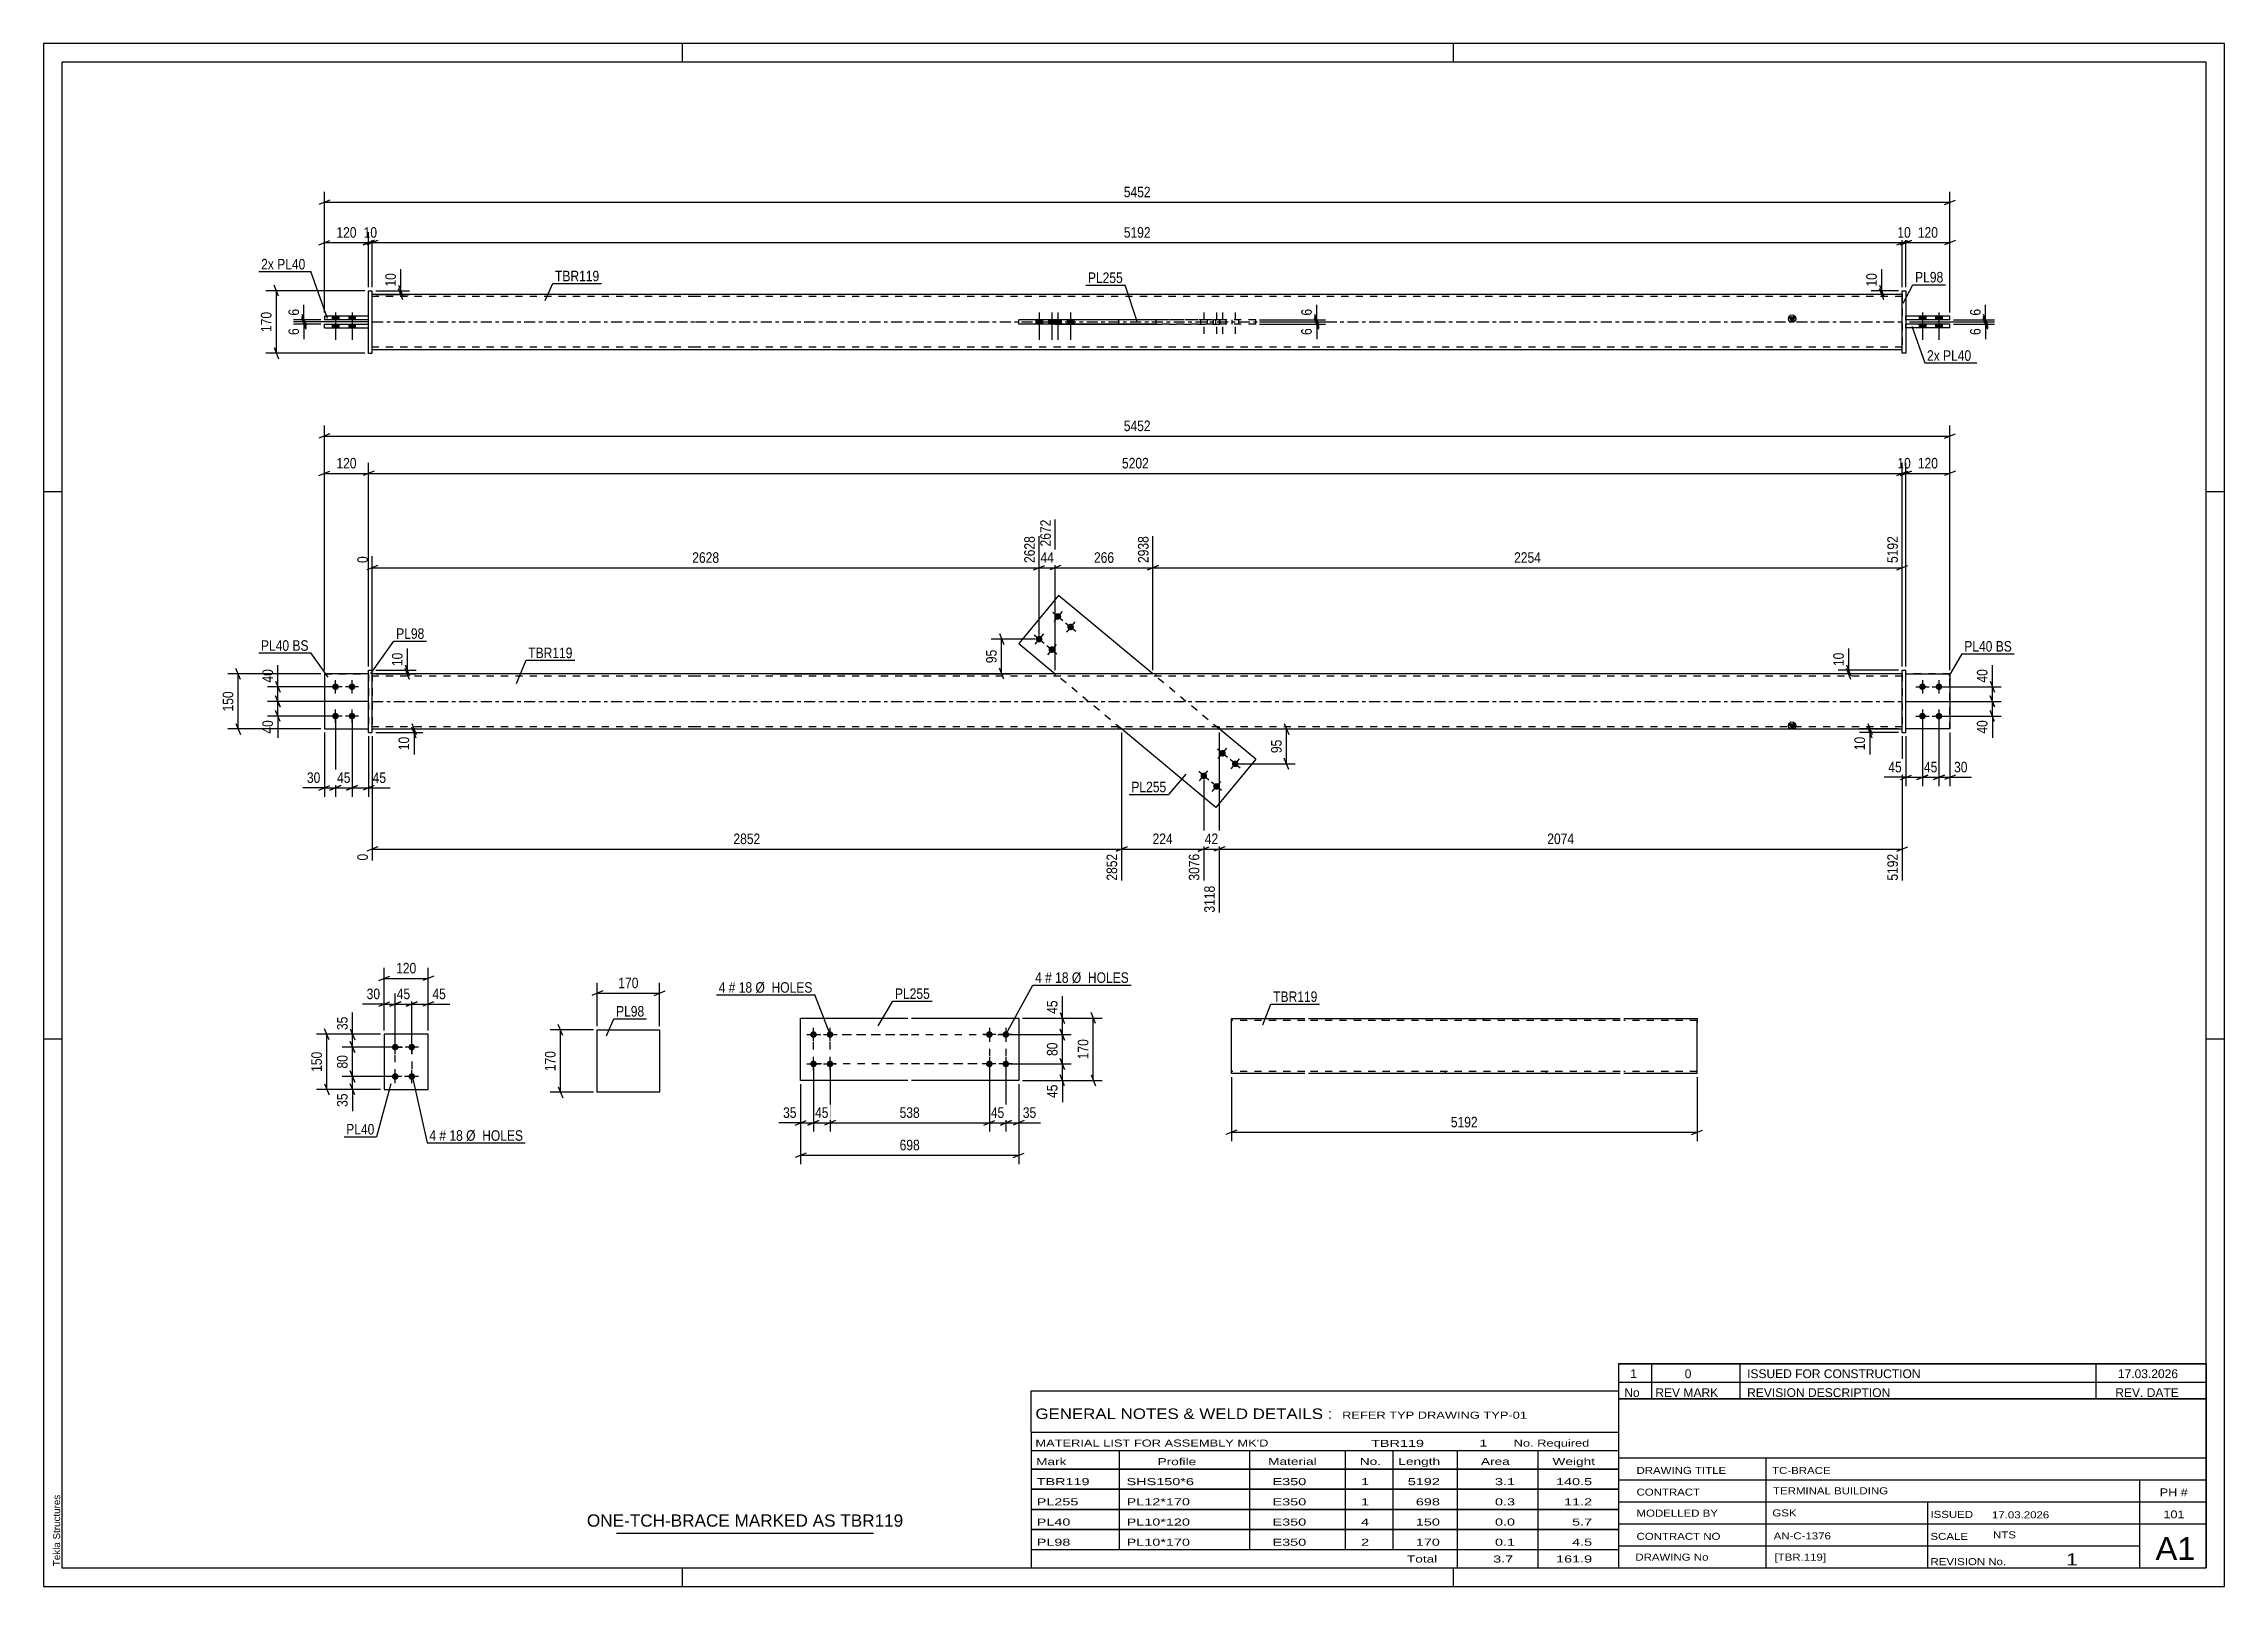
# Model space of a CAD drawing. Header units: millimetres. Extents: x 0 to 594, y 0 to 420.
import ezdxf

# ---------------------------------------------------------------- set-up
doc = ezdxf.new("R2010")
doc.units = ezdxf.units.MM
doc.linetypes.add('DXK_LINE_DOT2', pattern=[3.9198, 1.9599, -1.9599])
doc.linetypes.add('DXK_LINE_DOT3', pattern=[5.9187, 2.979, -0.9799, 0.9799, -0.9799])
doc.styles.add('Arial', font='ARIAL.TTF', dxfattribs={"height": 0.2})
doc.styles.add('Arial Narrow', font='ARIALN.TTF', dxfattribs={"height": 0.2})

# ---------------------------------------------------------------- blocks, each defined once
blk = doc.blocks.new('Unknown-580871072-1129')
at = {"color": 5, "linetype": 'Continuous'}
for p, q in [((594, 420), (0, 420)), ((0, 420), (0, 0)), ((174, 415), (174, 420)), ((384, 415), (384, 420)), ((594, 0), (594, 420)), ((589, 415), (5, 415)), ((5, 415), (5, 5)), ((589, 5), (589, 415)), ((5, 298), (0, 298)), ((594, 298), (589, 298)), ((5, 149), (0, 149)), ((594, 149), (589, 149)), ((0, 0), (594, 0)), ((5, 5), (589, 5)), ((174, 0), (174, 5)), ((384, 0), (384, 5))]:
    blk.add_line(p, q, dxfattribs=at)
at = {"color": 174, "linetype": 'Continuous', "style": 'Arial'}
blk.add_text('Tekla Structures', height=1.9102, rotation=90, dxfattribs=at).set_placement((4.5, 5.5))
blk = doc.blocks.new('Part-580871072-2165 - 2159')
at = {"color": 2, "linetype": 'Continuous'}
for p, q in [((92.77, 150.31), (92.77, 135.31)), ((104.77, 150.31), (92.77, 150.31)), ((104.77, 135.31), (104.77, 150.31)), ((92.77, 135.31), (104.77, 135.31))]:
    blk.add_line(p, q, dxfattribs=at)
blk = doc.blocks.new('Bolt-580871072-2198 - 2159')
at = {"linetype": 'Continuous'}
for points in [[(95.77, 145.91, -1), (95.77, 147.71, -1)], [(100.27, 145.91, -1), (100.27, 147.71, -1)], [(95.77, 137.91, -1), (95.77, 139.71, -1)], [(100.27, 137.91, -1), (100.27, 139.71, -1)]]:
    blk.add_hatch(color=1, dxfattribs=at).paths.add_polyline_path(points)
at = {"color": 1, "linetype": 'Continuous'}
for p, q in [((95.77, 145.01), (95.77, 148.61)), ((100.27, 145.01), (100.27, 148.61)), ((97.57, 146.81), (93.97, 146.81)), ((102.07, 146.81), (98.47, 146.81)), ((97.57, 138.81), (93.97, 138.81)), ((95.77, 137.01), (95.77, 140.61)), ((102.07, 138.81), (98.47, 138.81)), ((100.27, 137.01), (100.27, 140.61))]:
    blk.add_line(p, q, dxfattribs=at)
blk = doc.blocks.new('Bolt-580871072-1681 - 1671')
at = {"linetype": 'Continuous'}
for points in [[(79.5, 244.02, -1), (79.5, 245.82, -1)], [(84, 244.02, -1), (84, 245.82, -1)], [(79.5, 236.02, -1), (79.5, 237.82, -1)], [(84, 236.02, -1), (84, 237.82, -1)]]:
    blk.add_hatch(color=1, dxfattribs=at).paths.add_polyline_path(points)
at = {"color": 1, "linetype": 'Continuous'}
for p, q in [((81.3, 244.92), (77.7, 244.92)), ((79.5, 243.12), (79.5, 246.72)), ((85.8, 244.92), (82.2, 244.92)), ((84, 243.12), (84, 246.72)), ((79.5, 235.12), (79.5, 238.72)), ((84, 235.12), (84, 238.72)), ((81.3, 236.92), (77.7, 236.92)), ((85.8, 236.92), (82.2, 236.92))]:
    blk.add_line(p, q, dxfattribs=at)
blk = doc.blocks.new('Part-580871072-1687 - 1671')
at = {"color": 2, "linetype": 'Continuous'}
for p, q in [((276.46, 269.75), (265.6, 256.68)), ((302.15, 248.42), (276.46, 269.75)), ((265.6, 256.68), (275.54, 248.42)), ((319.28, 212.08), (293.6, 233.42)), ((330.15, 225.16), (320.2, 233.42)), ((330.15, 225.16), (319.28, 212.08))]:
    blk.add_line(p, q, dxfattribs=at)
at = {"color": 7, "linetype": 'DXK_LINE_DOT2'}
for p, q in [((293.6, 233.42), (275.54, 248.42)), ((320.2, 233.42), (302.15, 248.42))]:
    blk.add_line(p, q, dxfattribs=at)
blk = doc.blocks.new('Bolt-580871072-1679 - 1671')
at = {"linetype": 'Continuous'}
for points in [[(320.54, 226.12, -1), (321.69, 227.5, -1)], [(315.43, 219.96, -1), (316.58, 221.35, -1)], [(324, 223.24, -1), (325.15, 224.62, -1)], [(318.89, 217.09, -1), (320.04, 218.47, -1)]]:
    blk.add_hatch(color=1, dxfattribs=at).paths.add_polyline_path(points)
at = {"color": 1, "linetype": 'Continuous'}
for p, q in [((322.5, 225.66), (319.73, 227.96)), ((319.97, 225.42), (322.27, 228.19)), ((317.39, 219.5), (314.62, 221.8)), ((314.85, 219.27), (317.15, 222.04)), ((325.96, 222.78), (323.19, 225.08)), ((323.43, 222.55), (325.73, 225.32)), ((320.85, 216.63), (318.08, 218.93)), ((318.32, 216.39), (320.62, 219.16))]:
    blk.add_line(p, q, dxfattribs=at)
blk = doc.blocks.new('Bolt-580871072-1680 - 1671')
at = {"linetype": 'Continuous'}
for points in [[(276.85, 264.75, -1), (275.7, 263.36, -1)], [(280.31, 261.87, -1), (279.16, 260.49, -1)], [(271.74, 258.59, -1), (270.59, 257.21, -1)], [(275.2, 255.72, -1), (274.05, 254.33, -1)]]:
    blk.add_hatch(color=1, dxfattribs=at).paths.add_polyline_path(points)
at = {"color": 1, "linetype": 'Continuous'}
for p, q in [((274.89, 265.21), (277.66, 262.91)), ((277.43, 265.44), (275.13, 262.67)), ((278.35, 262.33), (281.12, 260.03)), ((280.89, 262.56), (278.59, 259.8)), ((269.78, 259.05), (272.55, 256.75)), ((272.32, 259.29), (270.02, 256.52)), ((273.24, 256.18), (276.01, 253.88)), ((275.78, 256.41), (273.48, 253.64))]:
    blk.add_line(p, q, dxfattribs=at)
blk = doc.blocks.new('Bolt-580871072-1682 - 1671')
at = {"linetype": 'Continuous'}
for points in [[(511.75, 245.82, -1), (511.75, 244.02, -1)], [(516.25, 245.82, -1), (516.25, 244.02, -1)], [(511.75, 237.82, -1), (511.75, 236.02, -1)], [(516.25, 237.82, -1), (516.25, 236.02, -1)]]:
    blk.add_hatch(color=1, dxfattribs=at).paths.add_polyline_path(points)
at = {"color": 1, "linetype": 'Continuous'}
for p, q in [((509.95, 244.92), (513.55, 244.92)), ((511.75, 246.72), (511.75, 243.12)), ((514.45, 244.92), (518.05, 244.92)), ((516.25, 246.72), (516.25, 243.12)), ((511.75, 238.72), (511.75, 235.12)), ((516.25, 238.72), (516.25, 235.12)), ((509.95, 236.92), (513.55, 236.92)), ((514.45, 236.92), (518.05, 236.92))]:
    blk.add_line(p, q, dxfattribs=at)
blk = doc.blocks.new('Part-580871072-1692 - 1671')
at = {"color": 2, "linetype": 'Continuous'}
for p, q in [((88.5, 232.42), (88.5, 249.42)), ((88.5, 249.42), (89.5, 249.42)), ((89.5, 232.42), (89.5, 249.42)), ((88.5, 232.42), (89.5, 232.42))]:
    blk.add_line(p, q, dxfattribs=at)
blk = doc.blocks.new('Part-580871072-1697 - 1671')
at = {"color": 7, "linetype": 'DXK_LINE_DOT2'}
for p, q in [((76.5, 248.42), (76.5, 233.42)), ((76.5, 248.42), (88.5, 248.42)), ((88.5, 248.42), (88.5, 233.42)), ((76.5, 233.42), (88.5, 233.42))]:
    blk.add_line(p, q, dxfattribs=at)
blk = doc.blocks.new('Part-580871072-1702 - 1671')
at = {"color": 2, "linetype": 'Continuous'}
for p, q in [((76.5, 248.42), (76.5, 233.42)), ((88.5, 248.42), (76.5, 248.42)), ((76.5, 233.42), (88.5, 233.42))]:
    blk.add_line(p, q, dxfattribs=at)
at = {"color": 7, "linetype": 'DXK_LINE_DOT2'}
blk.add_line((88.5, 233.42), (88.5, 248.42), dxfattribs=at)
blk = doc.blocks.new('Part-580871072-1703 - 1671')
at = {"color": 2, "linetype": 'Continuous'}
for p, q in [((506.25, 232.42), (506.25, 249.42)), ((506.25, 249.42), (507.25, 249.42)), ((507.25, 232.42), (507.25, 249.42)), ((506.25, 232.42), (507.25, 232.42))]:
    blk.add_line(p, q, dxfattribs=at)
blk = doc.blocks.new('Part-580871072-1708 - 1671')
at = {"color": 7, "linetype": 'DXK_LINE_DOT2'}
for p, q in [((519.25, 248.42), (507.25, 248.42)), ((507.25, 233.42), (507.25, 248.42)), ((519.25, 233.42), (519.25, 248.42)), ((519.25, 233.42), (507.25, 233.42))]:
    blk.add_line(p, q, dxfattribs=at)
blk = doc.blocks.new('Part-580871072-1713 - 1671')
at = {"color": 2, "linetype": 'Continuous'}
for p, q in [((507.25, 248.42), (519.25, 248.42)), ((519.25, 248.42), (519.25, 233.42)), ((519.25, 233.42), (507.25, 233.42))]:
    blk.add_line(p, q, dxfattribs=at)
at = {"color": 7, "linetype": 'DXK_LINE_DOT2'}
blk.add_line((507.25, 233.42), (507.25, 248.42), dxfattribs=at)
blk = doc.blocks.new('Part-580871072-1718 - 1671')
at = {"linetype": 'Continuous'}
blk.add_hatch(color=2, dxfattribs=at).paths.add_polyline_path([(476.25, 233.42), (475.45, 234.82), (477.05, 234.82)])
at = {"color": 2, "linetype": 'Continuous'}
for p, q in [((177.5, 248.42), (89.5, 248.42)), ((418.15, 248.42), (177.6, 248.42)), ((506.25, 248.42), (418.25, 248.42)), ((89.5, 233.42), (177.5, 233.42)), ((177.6, 233.42), (418.15, 233.42)), ((418.25, 233.42), (506.25, 233.42)), ((476.25, 233.42), (475.45, 234.82)), ((475.45, 234.82), (477.05, 234.82)), ((477.05, 234.82), (476.25, 233.42))]:
    blk.add_line(p, q, dxfattribs=at)
at = {"color": 7, "linetype": 'DXK_LINE_DOT2'}
for p, q in [((89.5, 248.42), (89.5, 233.42)), ((177.5, 247.82), (89.5, 247.82)), ((418.15, 247.82), (177.6, 247.82)), ((275.44, 248.42), (275.44, 247.82)), ((302.97, 248.42), (302.97, 247.82)), ((506.25, 247.82), (418.25, 247.82)), ((506.25, 248.42), (506.25, 233.42)), ((177.5, 234.02), (89.5, 234.02)), ((418.15, 234.02), (177.6, 234.02)), ((292.78, 233.42), (292.78, 234.02)), ((320.3, 233.42), (320.3, 234.02)), ((506.25, 234.02), (418.25, 234.02))]:
    blk.add_line(p, q, dxfattribs=at)
at = {"color": 7, "linetype": 'DXK_LINE_DOT3'}
for p, q in [((89.5, 240.92), (177.5, 240.92)), ((177.6, 240.92), (418.15, 240.92)), ((418.25, 240.92), (506.25, 240.92))]:
    blk.add_line(p, q, dxfattribs=at)
at = {"color": 2, "linetype": 'Continuous'}
blk.add_circle((476.25, 234.32), 1, dxfattribs=at)
blk = doc.blocks.new('Part-580871072-1455 - 1366')
at = {"linetype": 'Continuous'}
blk.add_hatch(color=2, dxfattribs=at).paths.add_polyline_path([(476.25, 344.23), (475.45, 345.63), (477.05, 345.63)])
at = {"color": 2, "linetype": 'Continuous'}
for p, q in [((177.5, 351.73), (89.5, 351.73)), ((418.15, 351.73), (177.6, 351.73)), ((506.25, 351.73), (418.25, 351.73)), ((275.44, 344.83), (275.44, 344.93)), ((275.44, 344.93), (302.97, 344.93)), ((292.78, 344.83), (292.78, 344.93)), ((302.97, 344.93), (302.97, 343.53)), ((476.25, 344.23), (475.45, 345.63)), ((475.45, 345.63), (477.05, 345.63)), ((477.05, 345.63), (476.25, 344.23)), ((275.44, 343.53), (275.44, 343.63)), ((302.97, 343.53), (275.44, 343.53)), ((292.78, 343.53), (292.78, 343.63)), ((89.5, 336.73), (177.5, 336.73)), ((177.6, 336.73), (418.15, 336.73)), ((418.25, 336.73), (506.25, 336.73))]:
    blk.add_line(p, q, dxfattribs=at)
at = {"color": 7, "linetype": 'DXK_LINE_DOT2'}
for p, q in [((89.5, 336.73), (89.5, 351.73)), ((177.5, 351.13), (89.5, 351.13)), ((418.15, 351.13), (177.6, 351.13)), ((506.25, 351.13), (418.25, 351.13)), ((506.25, 351.73), (506.25, 336.73)), ((275.44, 344.93), (275.44, 343.63)), ((292.78, 344.93), (292.78, 343.63)), ((302.97, 344.93), (320.3, 344.93)), ((320.3, 344.93), (320.3, 343.53)), ((320.3, 343.53), (302.97, 343.53)), ((177.5, 337.33), (89.5, 337.33)), ((418.15, 337.33), (177.6, 337.33)), ((506.25, 337.33), (418.25, 337.33))]:
    blk.add_line(p, q, dxfattribs=at)
at = {"color": 7, "linetype": 'DXK_LINE_DOT3'}
for p, q in [((89.5, 344.23), (177.5, 344.23)), ((177.6, 344.23), (418.15, 344.23)), ((418.25, 344.23), (506.25, 344.23))]:
    blk.add_line(p, q, dxfattribs=at)
at = {"color": 2, "linetype": 'Continuous'}
blk.add_circle((476.25, 345.13), 1, dxfattribs=at)
blk = doc.blocks.new('Part-580871072-1417 - 1366')
at = {"color": 2, "linetype": 'Continuous'}
for p, q in [((76.5, 342.63), (76.5, 343.63)), ((76.5, 343.63), (88.5, 343.63)), ((76.5, 342.63), (88.5, 342.63))]:
    blk.add_line(p, q, dxfattribs=at)
at = {"color": 7, "linetype": 'DXK_LINE_DOT2'}
blk.add_line((88.5, 342.63), (88.5, 343.63), dxfattribs=at)
blk = doc.blocks.new('Bolt-580871072-1369 - 1366')
at = {"linetype": 'Continuous'}
for points in [[(512.65, 345.83), (510.85, 345.83), (510.85, 344.83), (512.65, 344.83)], [(512.65, 345.83), (510.85, 345.83), (510.85, 344.83), (512.65, 344.83)], [(517.15, 345.83), (515.35, 345.83), (515.35, 344.83), (517.15, 344.83)], [(517.15, 345.83), (515.35, 345.83), (515.35, 344.83), (517.15, 344.83)], [(512.65, 343.63), (510.85, 343.63), (510.85, 342.63), (512.65, 342.63)], [(512.65, 343.63), (510.85, 343.63), (510.85, 342.63), (512.65, 342.63)], [(517.15, 343.63), (515.35, 343.63), (515.35, 342.63), (517.15, 342.63)], [(517.15, 343.63), (515.35, 343.63), (515.35, 342.63), (517.15, 342.63)]]:
    blk.add_hatch(color=1, dxfattribs=at).paths.add_polyline_path(points)
at = {"color": 1, "linetype": 'Continuous'}
for p, q in [((510.85, 345.83), (510.85, 344.83)), ((510.85, 345.83), (510.85, 344.83)), ((511.75, 346.83), (511.75, 339.33)), ((511.75, 346.83), (511.75, 339.33)), ((512.65, 345.83), (512.65, 344.83)), ((512.65, 345.83), (512.65, 344.83)), ((515.35, 345.83), (515.35, 344.83)), ((515.35, 345.83), (515.35, 344.83)), ((516.25, 346.83), (516.25, 339.33)), ((516.25, 346.83), (516.25, 339.33)), ((517.15, 345.83), (517.15, 344.83)), ((517.15, 345.83), (517.15, 344.83)), ((510.85, 343.63), (510.85, 342.63)), ((510.85, 343.63), (510.85, 342.63)), ((512.65, 343.63), (512.65, 342.63)), ((512.65, 343.63), (512.65, 342.63)), ((515.35, 343.63), (515.35, 342.63)), ((515.35, 343.63), (515.35, 342.63)), ((517.15, 343.63), (517.15, 342.63)), ((517.15, 343.63), (517.15, 342.63))]:
    blk.add_line(p, q, dxfattribs=at)
blk = doc.blocks.new('Bolt-580871072-1434 - 1366')
at = {"color": 1, "linetype": 'DXK_LINE_DOT2'}
for p, q in [((315.1, 344.83), (315.1, 343.63)), ((316, 346.83), (316, 339.33)), ((316.9, 344.83), (316.9, 343.63)), ((318.57, 344.83), (318.57, 343.63)), ((319.47, 346.83), (319.47, 339.33)), ((320.22, 344.83), (320.22, 343.63)), ((320.37, 344.83), (320.37, 343.63)), ((321.12, 346.83), (321.12, 339.33)), ((322.02, 344.83), (322.02, 343.63)), ((323.68, 344.83), (323.68, 343.63)), ((324.58, 346.83), (324.58, 339.33)), ((325.48, 344.83), (325.48, 343.63))]:
    blk.add_line(p, q, dxfattribs=at)
blk = doc.blocks.new('Bolt-580871072-1370 - 1366')
at = {"linetype": 'Continuous'}
for points in [[(78.6, 344.83), (80.4, 344.83), (80.4, 345.83), (78.6, 345.83)], [(78.6, 344.83), (80.4, 344.83), (80.4, 345.83), (78.6, 345.83)], [(83.1, 344.83), (84.9, 344.83), (84.9, 345.83), (83.1, 345.83)], [(83.1, 344.83), (84.9, 344.83), (84.9, 345.83), (83.1, 345.83)], [(78.6, 342.63), (80.4, 342.63), (80.4, 343.63), (78.6, 343.63)], [(78.6, 342.63), (80.4, 342.63), (80.4, 343.63), (78.6, 343.63)], [(83.1, 342.63), (84.9, 342.63), (84.9, 343.63), (83.1, 343.63)], [(83.1, 342.63), (84.9, 342.63), (84.9, 343.63), (83.1, 343.63)]]:
    blk.add_hatch(color=1, dxfattribs=at).paths.add_polyline_path(points)
at = {"color": 1, "linetype": 'Continuous'}
for p, q in [((78.6, 345.83), (78.6, 344.83)), ((78.6, 345.83), (78.6, 344.83)), ((79.5, 346.83), (79.5, 339.33)), ((79.5, 346.83), (79.5, 339.33)), ((80.4, 345.83), (80.4, 344.83)), ((80.4, 345.83), (80.4, 344.83)), ((83.1, 345.83), (83.1, 344.83)), ((83.1, 345.83), (83.1, 344.83)), ((84, 346.83), (84, 339.33)), ((84, 346.83), (84, 339.33)), ((84.9, 345.83), (84.9, 344.83)), ((84.9, 345.83), (84.9, 344.83)), ((78.6, 343.63), (78.6, 342.63)), ((78.6, 343.63), (78.6, 342.63)), ((80.4, 343.63), (80.4, 342.63)), ((80.4, 343.63), (80.4, 342.63)), ((83.1, 343.63), (83.1, 342.63)), ((83.1, 343.63), (83.1, 342.63)), ((84.9, 343.63), (84.9, 342.63)), ((84.9, 343.63), (84.9, 342.63))]:
    blk.add_line(p, q, dxfattribs=at)
blk = doc.blocks.new('Part-580871072-1412 - 1366')
at = {"color": 2, "linetype": 'Continuous'}
for p, q in [((76.5, 345.83), (76.5, 344.83)), ((88.5, 345.83), (76.5, 345.83)), ((88.5, 344.83), (76.5, 344.83))]:
    blk.add_line(p, q, dxfattribs=at)
at = {"color": 7, "linetype": 'DXK_LINE_DOT2'}
blk.add_line((88.5, 344.83), (88.5, 345.83), dxfattribs=at)
blk = doc.blocks.new('Part-580871072-1460 - 1366')
at = {"color": 2, "linetype": 'Continuous'}
for p, q in [((519.25, 343.63), (507.25, 343.63)), ((519.25, 342.63), (507.25, 342.63)), ((519.25, 342.63), (519.25, 343.63))]:
    blk.add_line(p, q, dxfattribs=at)
at = {"color": 7, "linetype": 'DXK_LINE_DOT2'}
blk.add_line((507.25, 342.63), (507.25, 343.63), dxfattribs=at)
blk = doc.blocks.new('Part-580871072-1396 - 1366')
at = {"color": 2, "linetype": 'Continuous'}
for p, q in [((265.6, 343.63), (265.6, 344.83)), ((302.97, 344.83), (265.6, 344.83)), ((276.46, 343.63), (276.46, 344.83)), ((302.97, 343.63), (265.6, 343.63))]:
    blk.add_line(p, q, dxfattribs=at)
at = {"color": 7, "linetype": 'DXK_LINE_DOT2'}
for p, q in [((330.15, 344.83), (302.97, 344.83)), ((319.28, 343.63), (319.28, 344.83)), ((330.15, 343.63), (330.15, 344.83)), ((330.15, 343.63), (302.97, 343.63))]:
    blk.add_line(p, q, dxfattribs=at)
blk = doc.blocks.new('Part-580871072-1397 - 1366')
at = {"color": 2, "linetype": 'Continuous'}
for p, q in [((88.5, 335.73), (88.5, 352.73)), ((88.5, 352.73), (89.5, 352.73)), ((89.5, 335.73), (89.5, 352.73)), ((88.5, 335.73), (89.5, 335.73))]:
    blk.add_line(p, q, dxfattribs=at)
blk = doc.blocks.new('Part-580871072-1432 - 1366')
at = {"color": 2, "linetype": 'Continuous'}
for p, q in [((506.25, 335.73), (506.25, 352.73)), ((506.25, 352.73), (507.25, 352.73)), ((507.25, 352.73), (507.25, 335.73)), ((507.25, 335.73), (506.25, 335.73))]:
    blk.add_line(p, q, dxfattribs=at)
blk = doc.blocks.new('Bolt-580871072-1435 - 1366')
at = {"linetype": 'Continuous'}
for points in [[(272.07, 344.83), (270.27, 344.83), (270.27, 343.63), (272.07, 343.63)], [(275.53, 344.83), (273.73, 344.83), (273.73, 343.63), (275.53, 343.63)], [(277.18, 344.83), (275.38, 344.83), (275.38, 343.63), (277.18, 343.63)], [(280.64, 344.83), (278.84, 344.83), (278.84, 343.63), (280.64, 343.63)]]:
    blk.add_hatch(color=1, dxfattribs=at).paths.add_polyline_path(points)
at = {"color": 1, "linetype": 'Continuous'}
for p, q in [((270.27, 344.83), (270.27, 343.63)), ((271.17, 346.83), (271.17, 339.33)), ((272.07, 344.83), (272.07, 343.63)), ((273.73, 344.83), (273.73, 343.63)), ((274.63, 346.83), (274.63, 339.33)), ((275.38, 344.83), (275.38, 343.63)), ((275.53, 344.83), (275.53, 343.63)), ((276.28, 346.83), (276.28, 339.33)), ((277.18, 344.83), (277.18, 343.63)), ((278.84, 344.83), (278.84, 343.63)), ((279.74, 346.83), (279.74, 339.33)), ((280.64, 344.83), (280.64, 343.63))]:
    blk.add_line(p, q, dxfattribs=at)
blk = doc.blocks.new('Part-580871072-1465 - 1366')
at = {"color": 2, "linetype": 'Continuous'}
for p, q in [((519.25, 345.83), (507.25, 345.83)), ((519.25, 344.83), (507.25, 344.83)), ((519.25, 344.83), (519.25, 345.83))]:
    blk.add_line(p, q, dxfattribs=at)
at = {"color": 7, "linetype": 'DXK_LINE_DOT2'}
blk.add_line((507.25, 344.83), (507.25, 345.83), dxfattribs=at)
blk = doc.blocks.new('Part-580871072-3517 - 3516')
at = {"color": 2, "linetype": 'Continuous'}
for p, q in [((206.2, 154.73), (235.4, 154.73)), ((206.2, 137.73), (206.2, 154.73)), ((236.4, 154.73), (265.6, 154.73)), ((265.6, 154.73), (265.6, 137.73)), ((235.4, 137.73), (206.2, 137.73)), ((265.6, 137.73), (236.4, 137.73))]:
    blk.add_line(p, q, dxfattribs=at)
blk = doc.blocks.new('Bolt-580871072-3518 - 3516')
at = {"linetype": 'Continuous'}
for points in [[(257.6, 149.33, -1), (257.6, 151.13, -1)], [(262.1, 149.33, -1), (262.1, 151.13, -1)], [(257.6, 141.33, -1), (257.6, 143.13, -1)], [(262.1, 141.33, -1), (262.1, 143.13, -1)]]:
    blk.add_hatch(color=1, dxfattribs=at).paths.add_polyline_path(points)
at = {"color": 1, "linetype": 'Continuous'}
for p, q in [((259.4, 150.23), (255.8, 150.23)), ((257.6, 152.03), (257.6, 148.43)), ((263.9, 150.23), (260.3, 150.23)), ((262.1, 152.03), (262.1, 148.43)), ((257.6, 144.03), (257.6, 140.43)), ((262.1, 144.03), (262.1, 140.43)), ((259.4, 142.23), (255.8, 142.23)), ((263.9, 142.23), (260.3, 142.23))]:
    blk.add_line(p, q, dxfattribs=at)
blk = doc.blocks.new('Bolt-580871072-3519 - 3516')
at = {"linetype": 'Continuous'}
for points in [[(209.7, 151.13, -1), (209.7, 149.33, -1)], [(214.2, 151.13, -1), (214.2, 149.33, -1)], [(209.7, 143.13, -1), (209.7, 141.33, -1)], [(214.2, 143.13, -1), (214.2, 141.33, -1)]]:
    blk.add_hatch(color=1, dxfattribs=at).paths.add_polyline_path(points)
at = {"color": 1, "linetype": 'Continuous'}
for p, q in [((207.9, 150.23), (211.5, 150.23)), ((209.7, 148.43), (209.7, 152.03)), ((212.4, 150.23), (216, 150.23)), ((214.2, 148.43), (214.2, 152.03)), ((209.7, 140.43), (209.7, 144.03)), ((214.2, 140.43), (214.2, 144.03)), ((207.9, 142.23), (211.5, 142.23)), ((212.4, 142.23), (216, 142.23))]:
    blk.add_line(p, q, dxfattribs=at)
blk = doc.blocks.new('Part-580871072-2402 - 2396')
at = {"color": 2, "linetype": 'Continuous'}
for p, q in [((150.78, 151.5), (167.78, 151.5)), ((150.78, 134.5), (150.78, 151.5)), ((167.78, 151.5), (167.78, 134.5)), ((167.78, 134.5), (150.78, 134.5))]:
    blk.add_line(p, q, dxfattribs=at)
blk = doc.blocks.new('Part-580871072-2435 - 2427')
at = {"color": 2, "linetype": 'Continuous'}
for p, q in [((323.52, 139.7), (323.52, 154.61)), ((323.52, 154.61), (343.52, 154.61)), ((344.52, 154.61), (429.39, 154.61)), ((430.39, 154.61), (450.39, 154.61)), ((450.39, 154.61), (450.39, 154.52)), ((450.39, 154.52), (450.39, 153.41)), ((450.39, 139.61), (450.39, 153.41)), ((323.52, 139.61), (323.52, 139.7)), ((343.52, 139.61), (323.52, 139.61)), ((429.39, 139.61), (344.52, 139.61)), ((450.39, 139.61), (430.39, 139.61))]:
    blk.add_line(p, q, dxfattribs=at)
at = {"color": 7, "linetype": 'DXK_LINE_DOT2'}
for p, q in [((364.52, 154.61), (364.52, 154.01)), ((392.05, 154.61), (392.05, 154.01)), ((343.52, 154.01), (323.52, 154.01)), ((429.39, 154.01), (344.52, 154.01)), ((450.39, 154.01), (430.39, 154.01)), ((450.39, 153.41), (450.39, 154.26)), ((323.52, 140.21), (323.52, 140.26)), ((343.52, 140.21), (323.52, 140.21)), ((429.39, 140.21), (344.52, 140.21)), ((381.86, 139.61), (381.86, 140.21)), ((409.39, 139.61), (409.39, 140.21)), ((450.39, 140.21), (430.39, 140.21)), ((450.39, 140.21), (450.39, 140.26))]:
    blk.add_line(p, q, dxfattribs=at)
blk = doc.blocks.new('Rectangle-580871072-2382 - 2159')
at = {"color": 1, "linetype": 'DXK_LINE_DOT2'}
blk.add_lwpolyline([(95.77, 146.81), (100.27, 146.81), (100.27, 138.81), (95.77, 138.81), (95.77, 146.81)], close=True, dxfattribs=at)
blk = doc.blocks.new('Rectangle-580871072-3692 - 3516')
at = {"color": 1, "linetype": 'DXK_LINE_DOT2'}
for p, q in [((209.7, 150.23), (235.4, 150.23)), ((209.7, 142.23), (209.7, 150.23)), ((236.4, 150.23), (262.1, 150.23)), ((262.1, 150.23), (262.1, 142.23)), ((235.4, 142.23), (209.7, 142.23)), ((262.1, 142.23), (236.4, 142.23))]:
    blk.add_line(p, q, dxfattribs=at)
blk = doc.blocks.new('Rectangle-580871072-3702 - 3516')
at = {"color": 1, "linetype": 'DXK_LINE_DOT2'}
for p, q in [((214.2, 150.23), (235.4, 150.23)), ((214.2, 142.23), (214.2, 150.23)), ((236.4, 150.23), (257.6, 150.23)), ((257.6, 150.23), (257.6, 142.23)), ((235.4, 142.23), (214.2, 142.23)), ((257.6, 142.23), (236.4, 142.23))]:
    blk.add_line(p, q, dxfattribs=at)
blk = doc.blocks.new('StraightDimension-580871072-2275 - 2159')
at = {"color": 7, "linetype": 'Continuous'}
for p, q in [((91.77, 150.31), (81.29, 150.31)), ((83.54, 151.81), (84.74, 148.81)), ((84.14, 146.81), (84.14, 150.31)), ((94.77, 146.81), (81.29, 146.81)), ((84.74, 145.31), (83.54, 148.31))]:
    blk.add_line(p, q, dxfattribs=at)
at = {"color": 0}
blk.add_wipeout([(83.39, 155.69), (79.19, 155.69), (79.19, 150.84), (83.39, 150.84)], dxfattribs=at)
at = {"color": 7, "linetype": 'Continuous'}
blk.add_line((84.14, 150.31), (84.14, 156.22), dxfattribs=at)
blk.add_line((84.14, 150.31), (84.14, 156.22), dxfattribs=at)
at = {"color": 3, "style": 'Arial Narrow'}
blk.add_text('35', height=2.863, rotation=90.00021, dxfattribs=at).set_placement((82.79, 151.44))
blk = doc.blocks.new('StraightDimension-580871072-2298 - 2159')
at = {"color": 7, "linetype": 'Continuous'}
for p, q in [((94.77, 138.81), (81.29, 138.81)), ((83.54, 140.31), (84.74, 137.31)), ((84.74, 133.81), (83.54, 136.81)), ((84.14, 135.31), (84.14, 138.81)), ((91.77, 135.31), (81.29, 135.31))]:
    blk.add_line(p, q, dxfattribs=at)
at = {"color": 0}
blk.add_wipeout([(83.39, 134.79), (79.19, 134.79), (79.19, 129.93), (83.39, 129.93)], dxfattribs=at)
at = {"color": 7, "linetype": 'Continuous'}
blk.add_line((84.14, 135.31), (84.14, 129.4), dxfattribs=at)
blk.add_line((84.14, 135.31), (84.14, 129.4), dxfattribs=at)
at = {"color": 3, "style": 'Arial Narrow'}
blk.add_text('35', height=2.863, rotation=90.00021, dxfattribs=at).set_placement((82.79, 130.53))
blk = doc.blocks.new('StraightDimension-580871072-2329 - 2159')
at = {"color": 7, "linetype": 'Continuous'}
for p, q in [((100.27, 147.81), (100.27, 161.37)), ((104.77, 151.31), (104.77, 161.37)), ((98.77, 157.92), (101.77, 159.12)), ((100.27, 158.52), (104.77, 158.52)), ((106.27, 159.12), (103.27, 157.92))]:
    blk.add_line(p, q, dxfattribs=at)
at = {"color": 0}
blk.add_wipeout([(110.15, 159.27), (110.15, 163.47), (105.3, 163.47), (105.3, 159.27)], dxfattribs=at)
at = {"color": 7, "linetype": 'Continuous'}
blk.add_line((104.77, 158.52), (110.68, 158.52), dxfattribs=at)
blk.add_line((104.77, 158.52), (110.68, 158.52), dxfattribs=at)
at = {"color": 3, "style": 'Arial Narrow'}
blk.add_text('45', height=2.863, dxfattribs=at).set_placement((105.9, 159.87))
blk = doc.blocks.new('StraightDimension-580871072-2288 - 2159')
at = {"color": 7, "linetype": 'Continuous'}
for p, q in [((94.77, 146.81), (81.29, 146.81)), ((83.54, 148.31), (84.74, 145.31)), ((84.14, 138.81), (84.14, 146.81)), ((94.77, 138.81), (81.29, 138.81)), ((84.74, 137.31), (83.54, 140.31))]:
    blk.add_line(p, q, dxfattribs=at)
at = {"color": 0}
blk.add_wipeout([(83.39, 145.24), (79.19, 145.24), (79.19, 140.38), (83.39, 140.38)], dxfattribs=at)
at = {"color": 3, "style": 'Arial Narrow'}
blk.add_text('80', height=2.863, rotation=90.00021, dxfattribs=at).set_placement((82.79, 140.98))
blk = doc.blocks.new('StraightDimension-580871072-2312 - 2159')
at = {"color": 7, "linetype": 'Continuous'}
for p, q in [((91.77, 150.31), (74.29, 150.31)), ((77.74, 148.81), (76.54, 151.81)), ((77.14, 135.31), (77.14, 150.31)), ((76.54, 136.81), (77.74, 133.81)), ((91.77, 135.31), (74.29, 135.31))]:
    blk.add_line(p, q, dxfattribs=at)
at = {"color": 0}
blk.add_wipeout([(76.39, 146.15), (72.19, 146.15), (72.19, 139.47), (76.39, 139.47)], dxfattribs=at)
at = {"color": 3, "style": 'Arial Narrow'}
blk.add_text('150', height=2.863, rotation=90.00021, dxfattribs=at).set_placement((75.79, 140.07))
blk = doc.blocks.new('StraightDimension-580871072-2342 - 2159')
at = {"color": 7, "linetype": 'Continuous'}
for p, q in [((95.77, 147.81), (95.77, 161.37)), ((100.27, 147.81), (100.27, 161.37)), ((94.27, 157.92), (97.27, 159.12)), ((95.77, 158.52), (100.27, 158.52)), ((101.77, 159.12), (98.77, 157.92))]:
    blk.add_line(p, q, dxfattribs=at)
at = {"color": 0}
blk.add_wipeout([(100.45, 159.27), (100.45, 163.47), (95.59, 163.47), (95.59, 159.27)], dxfattribs=at)
at = {"color": 3, "style": 'Arial Narrow'}
blk.add_text('45', height=2.863, dxfattribs=at).set_placement((96.19, 159.87))
blk = doc.blocks.new('StraightDimension-580871072-2352 - 2159')
at = {"color": 7, "linetype": 'Continuous'}
for p, q in [((92.77, 151.31), (92.77, 161.37)), ((95.77, 147.81), (95.77, 161.37)), ((91.27, 157.92), (94.27, 159.12)), ((92.77, 158.52), (95.77, 158.52)), ((97.27, 159.12), (94.27, 157.92))]:
    blk.add_line(p, q, dxfattribs=at)
at = {"color": 0}
blk.add_wipeout([(92.25, 159.27), (92.25, 163.47), (87.39, 163.47), (87.39, 159.27)], dxfattribs=at)
at = {"color": 7, "linetype": 'Continuous'}
blk.add_line((92.77, 158.52), (86.86, 158.52), dxfattribs=at)
blk.add_line((92.77, 158.52), (86.86, 158.52), dxfattribs=at)
at = {"color": 3, "style": 'Arial Narrow'}
blk.add_text('30', height=2.863, dxfattribs=at).set_placement((87.99, 159.87))
blk = doc.blocks.new('StraightDimension-580871072-2366 - 2159')
at = {"color": 7, "linetype": 'Continuous'}
for p, q in [((92.77, 151.31), (92.77, 168.37)), ((104.77, 151.31), (104.77, 168.37)), ((91.27, 164.92), (94.27, 166.12)), ((92.77, 165.52), (104.77, 165.52)), ((106.27, 166.12), (103.27, 164.92))]:
    blk.add_line(p, q, dxfattribs=at)
at = {"color": 0}
blk.add_wipeout([(102.11, 166.27), (102.11, 170.47), (95.43, 170.47), (95.43, 166.27)], dxfattribs=at)
at = {"color": 3, "style": 'Arial Narrow'}
blk.add_text('120', height=2.863, dxfattribs=at).set_placement((96.03, 166.87))
blk = doc.blocks.new('StraightDimension-580871072-1914 - 1671')
at = {"color": 7, "linetype": 'Continuous'}
for p, q in [((78.5, 244.92), (60.95, 244.92)), ((63.2, 246.42), (64.4, 243.42)), ((63.8, 240.92), (63.8, 244.92)), ((88.5, 240.92), (60.95, 240.92)), ((64.4, 239.42), (63.2, 242.42))]:
    blk.add_line(p, q, dxfattribs=at)
at = {"color": 0}
blk.add_wipeout([(63.05, 250.3), (58.85, 250.3), (58.85, 245.44), (63.05, 245.44)], dxfattribs=at)
at = {"color": 7, "linetype": 'Continuous'}
blk.add_line((63.8, 244.92), (63.8, 250.82), dxfattribs=at)
blk.add_line((63.8, 244.92), (63.8, 250.82), dxfattribs=at)
at = {"color": 3, "style": 'Arial Narrow'}
blk.add_text('40', height=2.863, rotation=90.00021, dxfattribs=at).set_placement((62.45, 246.04))
blk = doc.blocks.new('StraightDimension-580871072-1928 - 1671')
at = {"color": 7, "linetype": 'Continuous'}
for p, q in [((505.25, 233.42), (494.6, 233.42)), ((505.25, 232.42), (494.6, 232.42)), ((496.85, 234.92), (498.05, 231.92)), ((498.05, 230.92), (496.85, 233.92)), ((497.45, 232.42), (497.45, 233.42))]:
    blk.add_line(p, q, dxfattribs=at)
at = {"color": 0}
blk.add_wipeout([(496.7, 231.89), (492.5, 231.89), (492.5, 227.04), (496.7, 227.04)], dxfattribs=at)
at = {"color": 7, "linetype": 'Continuous'}
blk.add_line((497.45, 232.42), (497.45, 226.51), dxfattribs=at)
blk.add_line((497.45, 232.42), (497.45, 226.51), dxfattribs=at)
at = {"color": 3, "style": 'Arial Narrow'}
blk.add_text('10', height=2.863, rotation=90.00021, dxfattribs=at).set_placement((496.1, 227.64))
blk = doc.blocks.new('StraightDimension-580871072-1856 - 1671')
at = {"color": 7, "linetype": 'Continuous'}
for p, q in [((293.6, 232.42), (293.6, 192.13)), ((316, 219.65), (316, 192.13)), ((295.1, 201.34), (292.1, 200.14)), ((293.6, 200.74), (316, 200.74)), ((314.5, 200.14), (317.5, 201.34))]:
    blk.add_line(p, q, dxfattribs=at)
at = {"color": 0}
blk.add_wipeout([(308.14, 201.49), (308.14, 205.69), (301.46, 205.69), (301.46, 201.49)], dxfattribs=at)
at = {"color": 0, "linetype": 'Continuous'}
blk.add_wipeout([(315.4, 200.04), (311.2, 200.04), (311.2, 191.53), (315.4, 191.53)], dxfattribs=at)
at = {"color": 3, "style": 'Arial Narrow'}
blk.add_text('224', height=2.863, dxfattribs=at).set_placement((302.06, 202.09))
at = {"color": 3, "linetype": 'Continuous', "style": 'Arial Narrow'}
blk.add_text('3076', height=2.863, rotation=90.00021, dxfattribs=at).set_placement((314.8, 192.13))
blk = doc.blocks.new('StraightDimension-580871072-2023 - 1671')
at = {"color": 7, "linetype": 'Continuous'}
for p, q in [((270.17, 257.9), (258.07, 257.9)), ((260.32, 259.4), (261.52, 256.4)), ((260.92, 248.44), (260.92, 257.9)), ((261.52, 246.94), (260.32, 249.94)), ((198.39, 248.44), (263.32, 248.44))]:
    blk.add_line(p, q, dxfattribs=at)
at = {"color": 0}
blk.add_wipeout([(260.17, 255.6), (255.97, 255.6), (255.97, 250.74), (260.17, 250.74)], dxfattribs=at)
at = {"color": 3, "style": 'Arial Narrow'}
blk.add_text('95', height=2.863, rotation=90.00021, dxfattribs=at).set_placement((259.57, 251.34))
blk = doc.blocks.new('StraightDimension-580871072-2009 - 1671')
at = {"color": 7, "linetype": 'Continuous'}
for p, q in [((517.25, 244.92), (533.21, 244.92)), ((530.21, 246.42), (531.41, 243.42)), ((530.81, 240.92), (530.81, 244.92)), ((507.25, 240.92), (533.21, 240.92)), ((531.41, 239.42), (530.21, 242.42))]:
    blk.add_line(p, q, dxfattribs=at)
at = {"color": 0}
blk.add_wipeout([(530.06, 250.3), (525.86, 250.3), (525.86, 245.44), (530.06, 245.44)], dxfattribs=at)
at = {"color": 7, "linetype": 'Continuous'}
blk.add_line((530.81, 244.92), (530.81, 250.82), dxfattribs=at)
blk.add_line((530.81, 244.92), (530.81, 250.82), dxfattribs=at)
at = {"color": 3, "style": 'Arial Narrow'}
blk.add_text('40', height=2.863, rotation=90.00021, dxfattribs=at).set_placement((529.46, 246.04))
blk = doc.blocks.new('StraightDimension-580871072-1883 - 1671')
at = {"color": 7, "linetype": 'Continuous'}
for p, q in [((90.5, 233.42), (103.3, 233.42)), ((90.5, 232.42), (103.3, 232.42)), ((100.3, 234.92), (101.5, 231.92)), ((101.5, 230.92), (100.3, 233.92)), ((100.9, 232.42), (100.9, 233.42))]:
    blk.add_line(p, q, dxfattribs=at)
at = {"color": 0}
blk.add_wipeout([(100.15, 231.89), (95.95, 231.89), (95.95, 227.04), (100.15, 227.04)], dxfattribs=at)
at = {"color": 7, "linetype": 'Continuous'}
blk.add_line((100.9, 232.42), (100.9, 226.51), dxfattribs=at)
blk.add_line((100.9, 232.42), (100.9, 226.51), dxfattribs=at)
at = {"color": 3, "style": 'Arial Narrow'}
blk.add_text('10', height=2.863, rotation=90.00021, dxfattribs=at).set_placement((99.55, 227.64))
blk = doc.blocks.new('StraightDimension-580871072-1756 - 1671')
at = {"color": 7, "linetype": 'Continuous'}
for p, q in [((275.54, 249.42), (275.54, 290.42)), ((302.15, 249.42), (302.15, 285.92)), ((277.04, 277.91), (274.04, 276.71)), ((275.54, 277.31), (302.15, 277.31)), ((300.65, 276.71), (303.65, 277.91))]:
    blk.add_line(p, q, dxfattribs=at)
at = {"color": 0, "linetype": 'Continuous'}
blk.add_wipeout([(301.55, 286.52), (297.35, 286.52), (297.35, 278.01), (301.55, 278.01)], dxfattribs=at)
at = {"color": 0}
blk.add_wipeout([(292.19, 278.06), (292.19, 282.26), (285.5, 282.26), (285.5, 278.06)], dxfattribs=at)
at = {"color": 3, "linetype": 'Continuous', "style": 'Arial Narrow'}
blk.add_text('2938', height=2.863, rotation=90.00021, dxfattribs=at).set_placement((300.95, 278.61))
at = {"color": 3, "style": 'Arial Narrow'}
blk.add_text('266', height=2.863, dxfattribs=at).set_placement((286.1, 278.66))
blk = doc.blocks.new('StraightDimension-580871072-1901 - 1671')
at = {"color": 7, "linetype": 'Continuous'}
for p, q in [((88.5, 240.92), (60.95, 240.92)), ((63.2, 242.42), (64.4, 239.42)), ((64.4, 235.42), (63.2, 238.42)), ((63.8, 236.92), (63.8, 240.92)), ((78.5, 236.92), (60.95, 236.92))]:
    blk.add_line(p, q, dxfattribs=at)
at = {"color": 0}
blk.add_wipeout([(63.05, 236.39), (58.85, 236.39), (58.85, 231.54), (63.05, 231.54)], dxfattribs=at)
at = {"color": 7, "linetype": 'Continuous'}
blk.add_line((63.8, 236.92), (63.8, 231.01), dxfattribs=at)
blk.add_line((63.8, 236.92), (63.8, 231.01), dxfattribs=at)
at = {"color": 3, "style": 'Arial Narrow'}
blk.add_text('40', height=2.863, rotation=90.00021, dxfattribs=at).set_placement((62.45, 232.14))
blk = doc.blocks.new('StraightDimension-580871072-2050 - 1671')
at = {"color": 7, "linetype": 'Continuous'}
for p, q in [((504.75, 302.4), (507.75, 303.6)), ((508.75, 303.6), (505.75, 302.4)), ((506.25, 250.42), (506.25, 305.85)), ((506.25, 303), (507.25, 303)), ((507.25, 250.42), (507.25, 305.85))]:
    blk.add_line(p, q, dxfattribs=at)
at = {"color": 0}
blk.add_wipeout([(509.17, 303.75), (509.17, 307.95), (504.32, 307.95), (504.32, 303.75)], dxfattribs=at)
at = {"color": 3, "style": 'Arial Narrow'}
blk.add_text('10', height=2.863, dxfattribs=at).set_placement((504.92, 304.35))
blk = doc.blocks.new('StraightDimension-580871072-1778 - 1671')
at = {"color": 7, "linetype": 'Continuous'}
for p, q in [((271.17, 258.9), (271.17, 285.92)), ((275.54, 249.42), (275.54, 290.42)), ((269.67, 276.71), (272.67, 277.91)), ((271.17, 277.31), (275.54, 277.31)), ((277.04, 277.91), (274.04, 276.71))]:
    blk.add_line(p, q, dxfattribs=at)
at = {"color": 0}
blk.add_wipeout([(275.78, 278.06), (275.78, 282.26), (270.93, 282.26), (270.93, 278.06)], dxfattribs=at)
at = {"color": 0, "linetype": 'Continuous'}
blk.add_wipeout([(274.94, 291.02), (270.74, 291.02), (270.74, 282.51), (274.94, 282.51)], dxfattribs=at)
at = {"color": 3, "linetype": 'Continuous', "style": 'Arial Narrow'}
blk.add_text('2672', height=2.863, rotation=90.00021, dxfattribs=at).set_placement((274.34, 283.11))
at = {"color": 3, "style": 'Arial Narrow'}
blk.add_text('44', height=2.863, dxfattribs=at).set_placement((271.53, 278.66))
blk = doc.blocks.new('StraightDimension-580871072-2045 - 1671')
at = {"color": 7, "linetype": 'Continuous'}
for p, q in [((90, 303.6), (87, 302.4)), ((88.5, 250.42), (88.5, 305.85)), ((88.5, 303), (506.25, 303)), ((504.75, 302.4), (507.75, 303.6)), ((506.25, 250.42), (506.25, 305.85))]:
    blk.add_line(p, q, dxfattribs=at)
at = {"color": 0}
blk.add_wipeout([(301.63, 303.75), (301.63, 307.95), (293.12, 307.95), (293.12, 303.75)], dxfattribs=at)
at = {"color": 3, "style": 'Arial Narrow'}
blk.add_text('5202', height=2.863, dxfattribs=at).set_placement((293.72, 304.35))
blk = doc.blocks.new('StraightDimension-580871072-1728 - 1671')
at = {"color": 7, "linetype": 'Continuous'}
for p, q in [((76.5, 249.42), (76.5, 316.02)), ((519.25, 249.42), (519.25, 316.02)), ((78, 313.77), (75, 312.57)), ((76.5, 313.17), (519.25, 313.17)), ((517.75, 312.57), (520.75, 313.77))]:
    blk.add_line(p, q, dxfattribs=at)
at = {"color": 0}
blk.add_wipeout([(302.13, 313.92), (302.13, 318.12), (293.62, 318.12), (293.62, 313.92)], dxfattribs=at)
at = {"color": 3, "style": 'Arial Narrow'}
blk.add_text('5452', height=2.863, dxfattribs=at).set_placement((294.22, 314.52))
blk = doc.blocks.new('StraightDimension-580871072-1742 - 1671')
at = {"color": 7, "linetype": 'Continuous'}
for p, q in [((302.15, 249.42), (302.15, 285.92)), ((506.25, 250.42), (506.25, 285.92)), ((303.65, 277.91), (300.65, 276.71)), ((302.15, 277.31), (506.25, 277.31)), ((504.75, 276.71), (507.75, 277.91))]:
    blk.add_line(p, q, dxfattribs=at)
at = {"color": 0, "linetype": 'Continuous'}
blk.add_wipeout([(505.65, 286.52), (501.45, 286.52), (501.45, 278.01), (505.65, 278.01)], dxfattribs=at)
at = {"color": 0}
blk.add_wipeout([(408.45, 278.06), (408.45, 282.26), (399.94, 282.26), (399.94, 278.06)], dxfattribs=at)
at = {"color": 3, "linetype": 'Continuous', "style": 'Arial Narrow'}
blk.add_text('5192', height=2.863, rotation=90.00021, dxfattribs=at).set_placement((505.05, 278.61))
at = {"color": 3, "style": 'Arial Narrow'}
blk.add_text('2254', height=2.863, dxfattribs=at).set_placement((400.54, 278.66))
blk = doc.blocks.new('StraightDimension-580871072-1794 - 1671')
at = {"color": 7, "linetype": 'Continuous'}
for p, q in [((271.17, 258.9), (271.17, 285.92)), ((89.5, 249.42), (89.5, 280.44)), ((91, 277.91), (88, 276.71)), ((89.5, 277.31), (271.17, 277.31)), ((269.67, 276.71), (272.67, 277.91))]:
    blk.add_line(p, q, dxfattribs=at)
at = {"color": 0, "linetype": 'Continuous'}
for points in [[(270.57, 286.52), (266.37, 286.52), (266.37, 278.01), (270.57, 278.01)], [(88.9, 281.04), (84.7, 281.04), (84.7, 278.01), (88.9, 278.01)]]:
    blk.add_wipeout(points, dxfattribs=at)
at = {"color": 0}
blk.add_wipeout([(184.59, 278.06), (184.59, 282.26), (176.08, 282.26), (176.08, 278.06)], dxfattribs=at)
at = {"color": 3, "linetype": 'Continuous', "style": 'Arial Narrow'}
for s, height, p in [('2628', 2.863, (269.97, 278.61)), ('0', 2.86, (88.3, 278.61))]:
    blk.add_text(s, height=height, rotation=90.00021, dxfattribs=at).set_placement(p)
at = {"color": 3, "style": 'Arial Narrow'}
blk.add_text('2628', height=2.863, dxfattribs=at).set_placement((176.68, 278.66))
blk = doc.blocks.new('StraightDimension-580871072-1805 - 1671')
at = {"color": 7, "linetype": 'Continuous'}
for p, q in [((76.5, 232.42), (76.5, 214.99)), ((79.5, 235.92), (79.5, 214.99)), ((75, 216.79), (78, 217.99)), ((76.5, 217.39), (79.5, 217.39)), ((81, 217.99), (78, 216.79))]:
    blk.add_line(p, q, dxfattribs=at)
at = {"color": 0}
blk.add_wipeout([(75.97, 218.14), (75.97, 222.34), (71.12, 222.34), (71.12, 218.14)], dxfattribs=at)
at = {"color": 7, "linetype": 'Continuous'}
blk.add_line((76.5, 217.39), (70.59, 217.39), dxfattribs=at)
blk.add_line((76.5, 217.39), (70.59, 217.39), dxfattribs=at)
at = {"color": 3, "style": 'Arial Narrow'}
blk.add_text('30', height=2.863, dxfattribs=at).set_placement((71.72, 218.74))
blk = doc.blocks.new('StraightDimension-580871072-1815 - 1671')
at = {"color": 7, "linetype": 'Continuous'}
for p, q in [((79.5, 235.92), (79.5, 214.99)), ((84, 235.92), (84, 214.99)), ((78, 216.79), (81, 217.99)), ((79.5, 217.39), (84, 217.39)), ((85.5, 217.99), (82.5, 216.79))]:
    blk.add_line(p, q, dxfattribs=at)
at = {"color": 0}
blk.add_wipeout([(84.18, 218.14), (84.18, 222.34), (79.32, 222.34), (79.32, 218.14)], dxfattribs=at)
at = {"color": 3, "style": 'Arial Narrow'}
blk.add_text('45', height=2.863, dxfattribs=at).set_placement((79.92, 218.74))
blk = doc.blocks.new('StraightDimension-580871072-1950 - 1671')
at = {"color": 7, "linetype": 'Continuous'}
for p, q in [((511.75, 235.92), (511.75, 217.87)), ((516.25, 235.92), (516.25, 217.87)), ((510.25, 219.67), (513.25, 220.87)), ((511.75, 220.27), (516.25, 220.27)), ((517.75, 220.87), (514.75, 219.67))]:
    blk.add_line(p, q, dxfattribs=at)
at = {"color": 0}
blk.add_wipeout([(516.42, 221.02), (516.42, 225.22), (511.57, 225.22), (511.57, 221.02)], dxfattribs=at)
at = {"color": 3, "style": 'Arial Narrow'}
blk.add_text('45', height=2.863, dxfattribs=at).set_placement((512.17, 221.62))
blk = doc.blocks.new('StraightDimension-580871072-1822 - 1671')
at = {"color": 7, "linetype": 'Continuous'}
for p, q in [((84, 235.92), (84, 214.99)), ((88.5, 231.42), (88.5, 214.99)), ((82.5, 216.79), (85.5, 217.99)), ((84, 217.39), (88.5, 217.39)), ((90, 217.99), (87, 216.79))]:
    blk.add_line(p, q, dxfattribs=at)
at = {"color": 0}
blk.add_wipeout([(93.88, 218.14), (93.88, 222.34), (89.02, 222.34), (89.02, 218.14)], dxfattribs=at)
at = {"color": 7, "linetype": 'Continuous'}
blk.add_line((88.5, 217.39), (94.4, 217.39), dxfattribs=at)
blk.add_line((88.5, 217.39), (94.4, 217.39), dxfattribs=at)
at = {"color": 3, "style": 'Arial Narrow'}
blk.add_text('45', height=2.863, dxfattribs=at).set_placement((89.62, 218.74))
blk = doc.blocks.new('StraightDimension-580871072-1830 - 1671')
at = {"color": 7, "linetype": 'Continuous'}
for p, q in [((320.2, 232.42), (320.2, 183.43)), ((506.25, 231.42), (506.25, 192.13)), ((321.7, 201.34), (318.7, 200.14)), ((320.2, 200.74), (506.25, 200.74)), ((504.75, 200.14), (507.75, 201.34))]:
    blk.add_line(p, q, dxfattribs=at)
at = {"color": 0}
blk.add_wipeout([(417.48, 201.49), (417.48, 205.69), (408.97, 205.69), (408.97, 201.49)], dxfattribs=at)
at = {"color": 0, "linetype": 'Continuous'}
blk.add_wipeout([(505.65, 200.04), (501.45, 200.04), (501.45, 191.53), (505.65, 191.53)], dxfattribs=at)
at = {"color": 3, "style": 'Arial Narrow'}
blk.add_text('2074', height=2.863, dxfattribs=at).set_placement((409.57, 202.09))
at = {"color": 3, "linetype": 'Continuous', "style": 'Arial Narrow'}
blk.add_text('5192', height=2.863, rotation=90.00021, dxfattribs=at).set_placement((505.05, 192.13))
blk = doc.blocks.new('StraightDimension-580871072-1842 - 1671')
at = {"color": 7, "linetype": 'Continuous'}
for p, q in [((320.2, 232.42), (320.2, 183.43)), ((316, 219.65), (316, 192.13)), ((314.5, 200.14), (317.5, 201.34)), ((316, 200.74), (320.2, 200.74)), ((321.7, 201.34), (318.7, 200.14))]:
    blk.add_line(p, q, dxfattribs=at)
at = {"color": 0}
blk.add_wipeout([(320.53, 201.49), (320.53, 205.69), (315.68, 205.69), (315.68, 201.49)], dxfattribs=at)
at = {"color": 0, "linetype": 'Continuous'}
blk.add_wipeout([(319.6, 191.34), (315.4, 191.34), (315.4, 182.83), (319.6, 182.83)], dxfattribs=at)
at = {"color": 3, "style": 'Arial Narrow'}
blk.add_text('42', height=2.863, dxfattribs=at).set_placement((316.28, 202.09))
at = {"color": 3, "linetype": 'Continuous', "style": 'Arial Narrow'}
blk.add_text('3118', height=2.863, rotation=90.00021, dxfattribs=at).set_placement((319, 183.43))
blk = doc.blocks.new('StraightDimension-580871072-1870 - 1671')
at = {"color": 7, "linetype": 'Continuous'}
for p, q in [((293.6, 232.42), (293.6, 192.13)), ((89.5, 231.42), (89.5, 197.61)), ((91, 201.34), (88, 200.14)), ((89.5, 200.74), (293.6, 200.74)), ((292.1, 200.14), (295.1, 201.34))]:
    blk.add_line(p, q, dxfattribs=at)
at = {"color": 0}
blk.add_wipeout([(195.8, 201.49), (195.8, 205.69), (187.29, 205.69), (187.29, 201.49)], dxfattribs=at)
at = {"color": 0, "linetype": 'Continuous'}
for points in [[(88.9, 200.04), (84.7, 200.04), (84.7, 197.01), (88.9, 197.01)], [(293, 200.04), (288.8, 200.04), (288.8, 191.53), (293, 191.53)]]:
    blk.add_wipeout(points, dxfattribs=at)
at = {"color": 3, "style": 'Arial Narrow'}
blk.add_text('2852', height=2.863, dxfattribs=at).set_placement((187.89, 202.09))
at = {"color": 3, "linetype": 'Continuous', "style": 'Arial Narrow'}
for s, height, p in [('0', 2.86, (88.3, 197.61)), ('2852', 2.863, (292.4, 192.13))]:
    blk.add_text(s, height=height, rotation=90.00021, dxfattribs=at).set_placement(p)
blk = doc.blocks.new('StraightDimension-580871072-1892 - 1671')
at = {"color": 7, "linetype": 'Continuous'}
for p, q in [((98.5, 250.92), (99.7, 247.92)), ((99.7, 246.92), (98.5, 249.92)), ((90.5, 249.42), (101.5, 249.42)), ((90.5, 248.42), (101.5, 248.42)), ((99.1, 248.42), (99.1, 249.42))]:
    blk.add_line(p, q, dxfattribs=at)
at = {"color": 0}
blk.add_wipeout([(98.35, 254.8), (94.15, 254.8), (94.15, 249.94), (98.35, 249.94)], dxfattribs=at)
at = {"color": 7, "linetype": 'Continuous'}
blk.add_line((99.1, 249.42), (99.1, 255.32), dxfattribs=at)
blk.add_line((99.1, 249.42), (99.1, 255.32), dxfattribs=at)
at = {"color": 3, "style": 'Arial Narrow'}
blk.add_text('10', height=2.863, rotation=90.00021, dxfattribs=at).set_placement((97.75, 250.54))
blk = doc.blocks.new('StraightDimension-580871072-1937 - 1671')
at = {"color": 7, "linetype": 'Continuous'}
for p, q in [((516.25, 235.92), (516.25, 217.87)), ((519.25, 232.42), (519.25, 217.87)), ((514.75, 219.67), (517.75, 220.87)), ((516.25, 220.27), (519.25, 220.27)), ((520.75, 220.87), (517.75, 219.67))]:
    blk.add_line(p, q, dxfattribs=at)
at = {"color": 0}
blk.add_wipeout([(524.63, 221.02), (524.63, 225.22), (519.77, 225.22), (519.77, 221.02)], dxfattribs=at)
at = {"color": 7, "linetype": 'Continuous'}
blk.add_line((519.25, 220.27), (525.15, 220.27), dxfattribs=at)
blk.add_line((519.25, 220.27), (525.15, 220.27), dxfattribs=at)
at = {"color": 3, "style": 'Arial Narrow'}
blk.add_text('30', height=2.863, dxfattribs=at).set_placement((520.37, 221.62))
blk = doc.blocks.new('StraightDimension-580871072-1960 - 1671')
at = {"color": 7, "linetype": 'Continuous'}
for p, q in [((511.75, 235.92), (511.75, 217.87)), ((507.25, 231.42), (507.25, 217.87)), ((505.75, 219.67), (508.75, 220.87)), ((507.25, 220.27), (511.75, 220.27)), ((513.25, 220.87), (510.25, 219.67))]:
    blk.add_line(p, q, dxfattribs=at)
at = {"color": 0}
blk.add_wipeout([(506.72, 221.02), (506.72, 225.22), (501.86, 225.22), (501.86, 221.02)], dxfattribs=at)
at = {"color": 7, "linetype": 'Continuous'}
blk.add_line((507.25, 220.27), (501.34, 220.27), dxfattribs=at)
blk.add_line((507.25, 220.27), (501.34, 220.27), dxfattribs=at)
at = {"color": 3, "style": 'Arial Narrow'}
blk.add_text('45', height=2.863, dxfattribs=at).set_placement((502.46, 221.62))
blk = doc.blocks.new('StraightDimension-580871072-2035 - 1671')
at = {"color": 7, "linetype": 'Continuous'}
for p, q in [((75, 302.4), (78, 303.6)), ((76.5, 249.42), (76.5, 305.85)), ((76.5, 303), (88.5, 303)), ((90, 303.6), (87, 302.4)), ((88.5, 250.42), (88.5, 305.85))]:
    blk.add_line(p, q, dxfattribs=at)
at = {"color": 0}
blk.add_wipeout([(85.84, 303.75), (85.84, 307.95), (79.16, 307.95), (79.16, 303.75)], dxfattribs=at)
at = {"color": 3, "style": 'Arial Narrow'}
blk.add_text('120', height=2.863, dxfattribs=at).set_placement((79.76, 304.35))
blk = doc.blocks.new('StraightDimension-580871072-1971 - 1671')
at = {"color": 7, "linetype": 'Continuous'}
for p, q in [((53.6, 246.92), (52.4, 249.92)), ((75.5, 248.42), (50.15, 248.42)), ((53, 233.42), (53, 248.42)), ((75.5, 233.42), (50.15, 233.42)), ((52.4, 234.92), (53.6, 231.92))]:
    blk.add_line(p, q, dxfattribs=at)
at = {"color": 0}
blk.add_wipeout([(52.25, 244.26), (48.05, 244.26), (48.05, 237.58), (52.25, 237.58)], dxfattribs=at)
at = {"color": 3, "style": 'Arial Narrow'}
blk.add_text('150', height=2.863, rotation=90.00021, dxfattribs=at).set_placement((51.65, 238.18))
blk = doc.blocks.new('StraightDimension-580871072-1985 - 1671')
at = {"color": 7, "linetype": 'Continuous'}
for p, q in [((330.76, 233.42), (340.94, 233.42)), ((337.94, 234.92), (339.14, 231.92)), ((338.54, 223.93), (338.54, 233.42)), ((325.58, 223.93), (340.94, 223.93)), ((339.14, 222.43), (337.94, 225.43))]:
    blk.add_line(p, q, dxfattribs=at)
at = {"color": 0}
blk.add_wipeout([(337.79, 231.1), (333.59, 231.1), (333.59, 226.25), (337.79, 226.25)], dxfattribs=at)
at = {"color": 3, "style": 'Arial Narrow'}
blk.add_text('95', height=2.863, rotation=90.00021, dxfattribs=at).set_placement((337.19, 226.85))
blk = doc.blocks.new('StraightDimension-580871072-1996 - 1671')
at = {"color": 7, "linetype": 'Continuous'}
for p, q in [((507.25, 240.92), (533.21, 240.92)), ((530.21, 242.42), (531.41, 239.42)), ((531.41, 235.42), (530.21, 238.42)), ((530.81, 236.92), (530.81, 240.92)), ((517.25, 236.92), (533.21, 236.92))]:
    blk.add_line(p, q, dxfattribs=at)
at = {"color": 0}
blk.add_wipeout([(530.06, 236.39), (525.86, 236.39), (525.86, 231.54), (530.06, 231.54)], dxfattribs=at)
at = {"color": 7, "linetype": 'Continuous'}
blk.add_line((530.81, 236.92), (530.81, 231.01), dxfattribs=at)
blk.add_line((530.81, 236.92), (530.81, 231.01), dxfattribs=at)
at = {"color": 3, "style": 'Arial Narrow'}
blk.add_text('40', height=2.863, rotation=90.00021, dxfattribs=at).set_placement((529.46, 232.14))
blk = doc.blocks.new('StraightDimension-580871072-2028 - 1671')
at = {"color": 7, "linetype": 'Continuous'}
for p, q in [((491.07, 250.92), (492.27, 247.92)), ((492.27, 246.92), (491.07, 249.92)), ((505.25, 249.42), (488.82, 249.42)), ((505.25, 248.42), (488.82, 248.42)), ((491.67, 248.42), (491.67, 249.42))]:
    blk.add_line(p, q, dxfattribs=at)
at = {"color": 0}
blk.add_wipeout([(490.92, 254.8), (486.72, 254.8), (486.72, 249.94), (490.92, 249.94)], dxfattribs=at)
at = {"color": 7, "linetype": 'Continuous'}
blk.add_line((491.67, 249.42), (491.67, 255.32), dxfattribs=at)
blk.add_line((491.67, 249.42), (491.67, 255.32), dxfattribs=at)
at = {"color": 3, "style": 'Arial Narrow'}
blk.add_text('10', height=2.863, rotation=90.00021, dxfattribs=at).set_placement((490.32, 250.54))
blk = doc.blocks.new('StraightDimension-580871072-2055 - 1671')
at = {"color": 7, "linetype": 'Continuous'}
for p, q in [((505.75, 302.4), (508.75, 303.6)), ((507.25, 250.42), (507.25, 305.85)), ((507.25, 303), (519.25, 303)), ((520.75, 303.6), (517.75, 302.4)), ((519.25, 249.42), (519.25, 305.85))]:
    blk.add_line(p, q, dxfattribs=at)
at = {"color": 0}
blk.add_wipeout([(516.59, 303.75), (516.59, 307.95), (509.9, 307.95), (509.9, 303.75)], dxfattribs=at)
at = {"color": 3, "style": 'Arial Narrow'}
blk.add_text('120', height=2.863, dxfattribs=at).set_placement((510.5, 304.35))
blk = doc.blocks.new('StraightDimension-580871072-1594 - 1366')
at = {"color": 7, "linetype": 'Continuous'}
for p, q in [((507.25, 353.73), (507.25, 368.67)), ((519.25, 346.83), (519.25, 368.67)), ((505.75, 365.22), (508.75, 366.42)), ((507.25, 365.82), (519.25, 365.82)), ((520.75, 366.42), (517.75, 365.22))]:
    blk.add_line(p, q, dxfattribs=at)
at = {"color": 0}
blk.add_wipeout([(516.59, 366.57), (516.59, 370.77), (509.9, 370.77), (509.9, 366.57)], dxfattribs=at)
at = {"color": 3, "style": 'Arial Narrow'}
blk.add_text('120', height=2.863, dxfattribs=at).set_placement((510.5, 367.17))
blk = doc.blocks.new('StraightDimension-580871072-1605 - 1366')
at = {"color": 7, "linetype": 'Continuous'}
for p, q in [((505.25, 352.73), (497.82, 352.73)), ((505.25, 351.73), (497.82, 351.73)), ((500.07, 354.23), (501.27, 351.23)), ((501.27, 350.23), (500.07, 353.23)), ((500.67, 351.73), (500.67, 352.73))]:
    blk.add_line(p, q, dxfattribs=at)
at = {"color": 0}
blk.add_wipeout([(499.92, 358.11), (495.72, 358.11), (495.72, 353.26), (499.92, 353.26)], dxfattribs=at)
at = {"color": 7, "linetype": 'Continuous'}
blk.add_line((500.67, 352.73), (500.67, 358.64), dxfattribs=at)
blk.add_line((500.67, 352.73), (500.67, 358.64), dxfattribs=at)
at = {"color": 3, "style": 'Arial Narrow'}
blk.add_text('10', height=2.863, rotation=90.00021, dxfattribs=at).set_placement((499.32, 353.86))
blk = doc.blocks.new('StraightDimension-580871072-1574 - 1366')
at = {"color": 7, "linetype": 'Continuous'}
for p, q in [((89.5, 353.73), (89.5, 368.67)), ((506.25, 353.73), (506.25, 368.67)), ((91, 366.42), (88, 365.22)), ((89.5, 365.82), (506.25, 365.82)), ((504.75, 365.22), (507.75, 366.42))]:
    blk.add_line(p, q, dxfattribs=at)
at = {"color": 0}
blk.add_wipeout([(302.13, 366.57), (302.13, 370.77), (293.62, 370.77), (293.62, 366.57)], dxfattribs=at)
at = {"color": 3, "style": 'Arial Narrow'}
blk.add_text('5192', height=2.863, dxfattribs=at).set_placement((294.22, 367.17))
blk = doc.blocks.new('StraightDimension-580871072-1523 - 1366')
at = {"color": 7, "linetype": 'Continuous'}
for p, q in [((87.5, 352.73), (60.56, 352.73)), ((64.01, 351.23), (62.81, 354.23)), ((63.41, 335.73), (63.41, 352.73)), ((87.5, 335.73), (60.56, 335.73)), ((62.81, 337.23), (64.01, 334.23))]:
    blk.add_line(p, q, dxfattribs=at)
at = {"color": 0}
blk.add_wipeout([(62.66, 347.57), (58.46, 347.57), (58.46, 340.89), (62.66, 340.89)], dxfattribs=at)
at = {"color": 3, "style": 'Arial Narrow'}
blk.add_text('170', height=2.863, rotation=90.00021, dxfattribs=at).set_placement((62.06, 341.49))
blk = doc.blocks.new('StraightDimension-580871072-1469 - 1366')
at = {"color": 7, "linetype": 'Continuous'}
for p, q in [((90.5, 352.73), (99.68, 352.73)), ((90.5, 351.73), (99.68, 351.73)), ((96.68, 354.23), (97.88, 351.23)), ((97.88, 350.23), (96.68, 353.23)), ((97.28, 351.73), (97.28, 352.73))]:
    blk.add_line(p, q, dxfattribs=at)
at = {"color": 0}
blk.add_wipeout([(96.53, 358.11), (92.33, 358.11), (92.33, 353.26), (96.53, 353.26)], dxfattribs=at)
at = {"color": 7, "linetype": 'Continuous'}
blk.add_line((97.28, 352.73), (97.28, 358.64), dxfattribs=at)
blk.add_line((97.28, 352.73), (97.28, 358.64), dxfattribs=at)
at = {"color": 3, "style": 'Arial Narrow'}
blk.add_text('10', height=2.863, rotation=90.00021, dxfattribs=at).set_placement((95.93, 353.86))
blk = doc.blocks.new('StraightDimension-580871072-1487 - 1366')
at = {"color": 7, "linetype": 'Continuous'}
for p, q in [((75.5, 344.83), (68.06, 344.83)), ((70.31, 346.33), (71.51, 343.33)), ((71.51, 342.73), (70.31, 345.73)), ((70.91, 344.23), (70.91, 344.83)), ((88.5, 344.23), (68.06, 344.23))]:
    blk.add_line(p, q, dxfattribs=at)
at = {"color": 0}
blk.add_wipeout([(70.16, 348.38), (65.96, 348.38), (65.96, 345.36), (70.16, 345.36)], dxfattribs=at)
at = {"color": 7, "linetype": 'Continuous'}
blk.add_line((70.91, 344.83), (70.91, 348.91), dxfattribs=at)
blk.add_line((70.91, 344.83), (70.91, 348.91), dxfattribs=at)
at = {"color": 3, "style": 'Arial Narrow'}
blk.add_text('6', height=2.86, rotation=90.00021, dxfattribs=at).set_placement((69.56, 345.96))
blk = doc.blocks.new('StraightDimension-580871072-1506 - 1366')
at = {"color": 7, "linetype": 'Continuous'}
for p, q in [((70.31, 345.73), (71.51, 342.73)), ((71.51, 342.13), (70.31, 345.13)), ((88.5, 344.23), (68.06, 344.23)), ((75.5, 343.63), (68.06, 343.63)), ((70.91, 343.63), (70.91, 344.23))]:
    blk.add_line(p, q, dxfattribs=at)
at = {"color": 0}
blk.add_wipeout([(70.16, 343.11), (65.96, 343.11), (65.96, 340.08), (70.16, 340.08)], dxfattribs=at)
at = {"color": 7, "linetype": 'Continuous'}
blk.add_line((70.91, 343.63), (70.91, 339.55), dxfattribs=at)
blk.add_line((70.91, 343.63), (70.91, 339.55), dxfattribs=at)
at = {"color": 3, "style": 'Arial Narrow'}
blk.add_text('6', height=2.86, rotation=90.00021, dxfattribs=at).set_placement((69.56, 340.68))
blk = doc.blocks.new('StraightDimension-580871072-1534 - 1366')
at = {"color": 7, "linetype": 'Continuous'}
for p, q in [((346.16, 345.73), (347.36, 342.73)), ((347.36, 342.13), (346.16, 345.13)), ((331.15, 344.23), (349.16, 344.23)), ((331.15, 343.63), (349.16, 343.63)), ((346.76, 343.63), (346.76, 344.23))]:
    blk.add_line(p, q, dxfattribs=at)
at = {"color": 0}
blk.add_wipeout([(346.01, 343.11), (341.81, 343.11), (341.81, 340.08), (346.01, 340.08)], dxfattribs=at)
at = {"color": 7, "linetype": 'Continuous'}
blk.add_line((346.76, 343.63), (346.76, 339.55), dxfattribs=at)
blk.add_line((346.76, 343.63), (346.76, 339.55), dxfattribs=at)
at = {"color": 3, "style": 'Arial Narrow'}
blk.add_text('6', height=2.86, rotation=90.00021, dxfattribs=at).set_placement((345.41, 340.68))
blk = doc.blocks.new('StraightDimension-580871072-1538 - 1366')
at = {"color": 7, "linetype": 'Continuous'}
for p, q in [((331.15, 344.83), (349.16, 344.83)), ((346.16, 346.33), (347.36, 343.33)), ((347.36, 342.73), (346.16, 345.73)), ((346.76, 344.23), (346.76, 344.83)), ((331.15, 344.23), (349.16, 344.23))]:
    blk.add_line(p, q, dxfattribs=at)
at = {"color": 0}
blk.add_wipeout([(346.01, 348.38), (341.81, 348.38), (341.81, 345.36), (346.01, 345.36)], dxfattribs=at)
at = {"color": 7, "linetype": 'Continuous'}
blk.add_line((346.76, 344.83), (346.76, 348.91), dxfattribs=at)
blk.add_line((346.76, 344.83), (346.76, 348.91), dxfattribs=at)
at = {"color": 3, "style": 'Arial Narrow'}
blk.add_text('6', height=2.86, rotation=90.00021, dxfattribs=at).set_placement((345.41, 345.96))
blk = doc.blocks.new('StraightDimension-580871072-1543 - 1366')
at = {"color": 7, "linetype": 'Continuous'}
for p, q in [((78, 377.43), (75, 376.23)), ((76.5, 346.83), (76.5, 379.68)), ((76.5, 376.83), (519.25, 376.83)), ((517.75, 376.23), (520.75, 377.43)), ((519.25, 346.83), (519.25, 379.68))]:
    blk.add_line(p, q, dxfattribs=at)
at = {"color": 0}
blk.add_wipeout([(302.13, 377.58), (302.13, 381.78), (293.62, 381.78), (293.62, 377.58)], dxfattribs=at)
at = {"color": 3, "style": 'Arial Narrow'}
blk.add_text('5452', height=2.863, dxfattribs=at).set_placement((294.22, 378.18))
blk = doc.blocks.new('StraightDimension-580871072-1554 - 1366')
at = {"color": 7, "linetype": 'Continuous'}
for p, q in [((88.5, 353.73), (88.5, 368.67)), ((89.5, 353.73), (89.5, 368.67)), ((87, 365.22), (90, 366.42)), ((91, 366.42), (88, 365.22)), ((88.5, 365.82), (89.5, 365.82))]:
    blk.add_line(p, q, dxfattribs=at)
at = {"color": 0}
blk.add_wipeout([(91.43, 366.57), (91.43, 370.77), (86.57, 370.77), (86.57, 366.57)], dxfattribs=at)
at = {"color": 3, "style": 'Arial Narrow'}
blk.add_text('10', height=2.863, dxfattribs=at).set_placement((87.17, 367.17))
blk = doc.blocks.new('StraightDimension-580871072-1564 - 1366')
at = {"color": 7, "linetype": 'Continuous'}
for p, q in [((76.5, 346.83), (76.5, 368.67)), ((88.5, 353.73), (88.5, 368.67)), ((75, 365.22), (78, 366.42)), ((76.5, 365.82), (88.5, 365.82)), ((90, 366.42), (87, 365.22))]:
    blk.add_line(p, q, dxfattribs=at)
at = {"color": 0}
blk.add_wipeout([(85.84, 366.57), (85.84, 370.77), (79.16, 370.77), (79.16, 366.57)], dxfattribs=at)
at = {"color": 3, "style": 'Arial Narrow'}
blk.add_text('120', height=2.863, dxfattribs=at).set_placement((79.76, 367.17))
blk = doc.blocks.new('StraightDimension-580871072-1584 - 1366')
at = {"color": 7, "linetype": 'Continuous'}
for p, q in [((506.25, 353.73), (506.25, 368.67)), ((507.25, 353.73), (507.25, 368.67)), ((504.75, 365.22), (507.75, 366.42)), ((508.75, 366.42), (505.75, 365.22)), ((506.25, 365.82), (507.25, 365.82))]:
    blk.add_line(p, q, dxfattribs=at)
at = {"color": 0}
blk.add_wipeout([(509.17, 366.57), (509.17, 370.77), (504.32, 370.77), (504.32, 366.57)], dxfattribs=at)
at = {"color": 3, "style": 'Arial Narrow'}
blk.add_text('10', height=2.863, dxfattribs=at).set_placement((504.92, 367.17))
blk = doc.blocks.new('StraightDimension-580871072-1616 - 1366')
at = {"color": 7, "linetype": 'Continuous'}
for p, q in [((528.34, 345.73), (529.54, 342.73)), ((529.54, 342.13), (528.34, 345.13)), ((508.25, 344.23), (531.34, 344.23)), ((520.25, 343.63), (531.34, 343.63)), ((528.94, 343.63), (528.94, 344.23))]:
    blk.add_line(p, q, dxfattribs=at)
at = {"color": 0}
blk.add_wipeout([(528.19, 343.11), (523.99, 343.11), (523.99, 340.08), (528.19, 340.08)], dxfattribs=at)
at = {"color": 7, "linetype": 'Continuous'}
blk.add_line((528.94, 343.63), (528.94, 339.55), dxfattribs=at)
blk.add_line((528.94, 343.63), (528.94, 339.55), dxfattribs=at)
at = {"color": 3, "style": 'Arial Narrow'}
blk.add_text('6', height=2.86, rotation=90.00021, dxfattribs=at).set_placement((527.59, 340.68))
blk = doc.blocks.new('StraightDimension-580871072-1625 - 1366')
at = {"color": 7, "linetype": 'Continuous'}
for p, q in [((520.25, 344.83), (531.34, 344.83)), ((528.34, 346.33), (529.54, 343.33)), ((529.54, 342.73), (528.34, 345.73)), ((528.94, 344.23), (528.94, 344.83)), ((508.25, 344.23), (531.34, 344.23))]:
    blk.add_line(p, q, dxfattribs=at)
at = {"color": 0}
blk.add_wipeout([(528.19, 348.38), (523.99, 348.38), (523.99, 345.36), (528.19, 345.36)], dxfattribs=at)
at = {"color": 7, "linetype": 'Continuous'}
blk.add_line((528.94, 344.83), (528.94, 348.91), dxfattribs=at)
blk.add_line((528.94, 344.83), (528.94, 348.91), dxfattribs=at)
at = {"color": 3, "style": 'Arial Narrow'}
blk.add_text('6', height=2.86, rotation=90.00021, dxfattribs=at).set_placement((527.59, 345.96))
blk = doc.blocks.new('StraightDimension-580871072-3524 - 3516')
at = {"color": 7, "linetype": 'Continuous'}
for p, q in [((262.1, 141.23), (262.1, 123.8)), ((265.6, 136.73), (265.6, 123.8)), ((260.6, 125.6), (263.6, 126.8)), ((262.1, 126.2), (265.6, 126.2)), ((267.1, 126.8), (264.1, 125.6))]:
    blk.add_line(p, q, dxfattribs=at)
at = {"color": 0}
blk.add_wipeout([(270.98, 126.95), (270.98, 131.15), (266.12, 131.15), (266.12, 126.95)], dxfattribs=at)
at = {"color": 7, "linetype": 'Continuous'}
blk.add_line((265.6, 126.2), (271.51, 126.2), dxfattribs=at)
blk.add_line((265.6, 126.2), (271.51, 126.2), dxfattribs=at)
at = {"color": 3, "style": 'Arial Narrow'}
blk.add_text('35', height=2.863, dxfattribs=at).set_placement((266.72, 127.55))
blk = doc.blocks.new('StraightDimension-580871072-3525 - 3516')
at = {"color": 7, "linetype": 'Continuous'}
for p, q in [((257.6, 141.23), (257.6, 123.8)), ((262.1, 141.23), (262.1, 123.8)), ((256.1, 125.6), (259.1, 126.8)), ((257.6, 126.2), (262.1, 126.2)), ((263.6, 126.8), (260.6, 125.6))]:
    blk.add_line(p, q, dxfattribs=at)
at = {"color": 0}
blk.add_wipeout([(262.28, 126.95), (262.28, 131.15), (257.42, 131.15), (257.42, 126.95)], dxfattribs=at)
at = {"color": 3, "style": 'Arial Narrow'}
blk.add_text('45', height=2.863, dxfattribs=at).set_placement((258.02, 127.55))
blk = doc.blocks.new('StraightDimension-580871072-3526 - 3516')
at = {"color": 7, "linetype": 'Continuous'}
for p, q in [((214.2, 141.23), (214.2, 123.8)), ((257.6, 141.23), (257.6, 123.8)), ((215.7, 126.8), (212.7, 125.6)), ((214.2, 126.2), (257.6, 126.2)), ((256.1, 125.6), (259.1, 126.8))]:
    blk.add_line(p, q, dxfattribs=at)
at = {"color": 0}
blk.add_wipeout([(239.24, 126.95), (239.24, 131.15), (232.56, 131.15), (232.56, 126.95)], dxfattribs=at)
at = {"color": 3, "style": 'Arial Narrow'}
blk.add_text('538', height=2.863, dxfattribs=at).set_placement((233.16, 127.55))
blk = doc.blocks.new('StraightDimension-580871072-3527 - 3516')
at = {"color": 7, "linetype": 'Continuous'}
for p, q in [((209.7, 141.23), (209.7, 123.8)), ((214.2, 141.23), (214.2, 123.8)), ((208.2, 125.6), (211.2, 126.8)), ((209.7, 126.2), (214.2, 126.2)), ((215.7, 126.8), (212.7, 125.6))]:
    blk.add_line(p, q, dxfattribs=at)
at = {"color": 0}
blk.add_wipeout([(214.38, 126.95), (214.38, 131.15), (209.52, 131.15), (209.52, 126.95)], dxfattribs=at)
at = {"color": 3, "style": 'Arial Narrow'}
blk.add_text('45', height=2.863, dxfattribs=at).set_placement((210.12, 127.55))
blk = doc.blocks.new('StraightDimension-580871072-3528 - 3516')
at = {"color": 7, "linetype": 'Continuous'}
for p, q in [((206.2, 136.73), (206.2, 123.8)), ((209.7, 141.23), (209.7, 123.8)), ((204.7, 125.6), (207.7, 126.8)), ((206.2, 126.2), (209.7, 126.2)), ((211.2, 126.8), (208.2, 125.6))]:
    blk.add_line(p, q, dxfattribs=at)
at = {"color": 0}
blk.add_wipeout([(205.67, 126.95), (205.67, 131.15), (200.82, 131.15), (200.82, 126.95)], dxfattribs=at)
at = {"color": 7, "linetype": 'Continuous'}
blk.add_line((206.2, 126.2), (200.29, 126.2), dxfattribs=at)
blk.add_line((206.2, 126.2), (200.29, 126.2), dxfattribs=at)
at = {"color": 3, "style": 'Arial Narrow'}
blk.add_text('35', height=2.863, dxfattribs=at).set_placement((201.42, 127.55))
blk = doc.blocks.new('StraightDimension-580871072-3544 - 3516')
at = {"color": 7, "linetype": 'Continuous'}
for p, q in [((206.2, 136.73), (206.2, 114.97)), ((265.6, 136.73), (265.6, 114.97)), ((207.7, 117.97), (204.7, 116.77)), ((206.2, 117.37), (265.6, 117.37)), ((264.1, 116.77), (267.1, 117.97))]:
    blk.add_line(p, q, dxfattribs=at)
at = {"color": 0}
blk.add_wipeout([(239.24, 118.12), (239.24, 122.32), (232.56, 122.32), (232.56, 118.12)], dxfattribs=at)
at = {"color": 3, "style": 'Arial Narrow'}
blk.add_text('698', height=2.863, dxfattribs=at).set_placement((233.16, 118.72))
blk = doc.blocks.new('StraightDimension-580871072-3564 - 3516')
at = {"color": 7, "linetype": 'Continuous'}
for p, q in [((266.6, 154.73), (288.31, 154.73)), ((286.51, 153.23), (285.31, 156.23)), ((285.91, 137.73), (285.91, 154.73)), ((266.6, 137.73), (288.31, 137.73)), ((285.31, 139.23), (286.51, 136.23))]:
    blk.add_line(p, q, dxfattribs=at)
at = {"color": 0}
blk.add_wipeout([(285.16, 149.57), (280.96, 149.57), (280.96, 142.89), (285.16, 142.89)], dxfattribs=at)
at = {"color": 3, "style": 'Arial Narrow'}
blk.add_text('170', height=2.863, rotation=90.00021, dxfattribs=at).set_placement((284.56, 143.49))
blk = doc.blocks.new('StraightDimension-580871072-3666 - 3516')
at = {"color": 7, "linetype": 'Continuous'}
for p, q in [((266.6, 154.73), (279.9, 154.73)), ((276.9, 156.23), (278.1, 153.23)), ((277.5, 150.23), (277.5, 154.73)), ((263.1, 150.23), (279.9, 150.23)), ((278.1, 148.73), (276.9, 151.73))]:
    blk.add_line(p, q, dxfattribs=at)
at = {"color": 0}
blk.add_wipeout([(276.75, 160.11), (272.55, 160.11), (272.55, 155.26), (276.75, 155.26)], dxfattribs=at)
at = {"color": 7, "linetype": 'Continuous'}
blk.add_line((277.5, 154.73), (277.5, 160.64), dxfattribs=at)
blk.add_line((277.5, 154.73), (277.5, 160.64), dxfattribs=at)
at = {"color": 3, "style": 'Arial Narrow'}
blk.add_text('45', height=2.863, rotation=90.00021, dxfattribs=at).set_placement((276.15, 155.86))
blk = doc.blocks.new('StraightDimension-580871072-3667 - 3516')
at = {"color": 7, "linetype": 'Continuous'}
for p, q in [((263.1, 150.23), (279.9, 150.23)), ((276.9, 151.73), (278.1, 148.73)), ((277.5, 142.23), (277.5, 150.23)), ((278.1, 140.73), (276.9, 143.73)), ((263.1, 142.23), (279.9, 142.23))]:
    blk.add_line(p, q, dxfattribs=at)
at = {"color": 0}
blk.add_wipeout([(276.75, 148.66), (272.55, 148.66), (272.55, 143.8), (276.75, 143.8)], dxfattribs=at)
at = {"color": 3, "style": 'Arial Narrow'}
blk.add_text('80', height=2.863, rotation=90.00021, dxfattribs=at).set_placement((276.15, 144.4))
blk = doc.blocks.new('StraightDimension-580871072-3668 - 3516')
at = {"color": 7, "linetype": 'Continuous'}
for p, q in [((276.9, 143.73), (278.1, 140.73)), ((263.1, 142.23), (279.9, 142.23)), ((266.6, 137.73), (279.9, 137.73)), ((278.1, 136.23), (276.9, 139.23)), ((277.5, 137.73), (277.5, 142.23))]:
    blk.add_line(p, q, dxfattribs=at)
at = {"color": 0}
blk.add_wipeout([(276.75, 137.21), (272.55, 137.21), (272.55, 132.35), (276.75, 132.35)], dxfattribs=at)
at = {"color": 7, "linetype": 'Continuous'}
blk.add_line((277.5, 137.73), (277.5, 131.83), dxfattribs=at)
blk.add_line((277.5, 137.73), (277.5, 131.83), dxfattribs=at)
at = {"color": 3, "style": 'Arial Narrow'}
blk.add_text('45', height=2.863, rotation=90.00021, dxfattribs=at).set_placement((276.15, 132.95))
blk = doc.blocks.new('StraightDimension-580871072-2404 - 2396')
at = {"color": 7, "linetype": 'Continuous'}
for p, q in [((152.28, 162.1), (149.28, 160.9)), ((150.78, 152.5), (150.78, 164.35)), ((150.78, 161.5), (167.78, 161.5)), ((166.28, 160.9), (169.28, 162.1)), ((167.78, 152.5), (167.78, 164.35))]:
    blk.add_line(p, q, dxfattribs=at)
at = {"color": 0}
blk.add_wipeout([(162.62, 162.25), (162.62, 166.45), (155.94, 166.45), (155.94, 162.25)], dxfattribs=at)
at = {"color": 3, "style": 'Arial Narrow'}
blk.add_text('170', height=2.863, dxfattribs=at).set_placement((156.54, 162.85))
blk = doc.blocks.new('StraightDimension-580871072-2415 - 2396')
at = {"color": 7, "linetype": 'Continuous'}
for p, q in [((149.78, 151.5), (137.93, 151.5)), ((141.38, 150), (140.18, 153)), ((140.78, 134.5), (140.78, 151.5)), ((149.78, 134.5), (137.93, 134.5)), ((140.18, 136), (141.38, 133))]:
    blk.add_line(p, q, dxfattribs=at)
at = {"color": 0}
blk.add_wipeout([(140.03, 146.34), (135.83, 146.34), (135.83, 139.66), (140.03, 139.66)], dxfattribs=at)
at = {"color": 3, "style": 'Arial Narrow'}
blk.add_text('170', height=2.863, rotation=90.00021, dxfattribs=at).set_placement((139.43, 140.26))
blk = doc.blocks.new('StraightDimension-580871072-2440 - 2427')
at = {"color": 7, "linetype": 'Continuous'}
for p, q in [((323.52, 138.61), (323.52, 121.21)), ((450.39, 138.61), (450.39, 121.21)), ((325.02, 124.21), (322.02, 123.01)), ((323.52, 123.61), (450.39, 123.61)), ((448.89, 123.01), (451.89, 124.21))]:
    blk.add_line(p, q, dxfattribs=at)
at = {"color": 0}
blk.add_wipeout([(391.21, 124.36), (391.21, 128.56), (382.7, 128.56), (382.7, 124.36)], dxfattribs=at)
at = {"color": 3, "style": 'Arial Narrow'}
blk.add_text('5192', height=2.863, dxfattribs=at).set_placement((383.3, 124.96))
blk = doc.blocks.new('Unknown-580871072-4390')
at = {"color": 7, "linetype": 'Continuous'}
blk.add_line((156, 14.5), (226, 14.5), dxfattribs=at)
at = {"color": 7, "style": 'Arial'}
blk.add_text('ONE-TCH-BRACE MARKED AS TBR119', height=3.3428, dxfattribs=at).set_placement((147.99, 16.25))
blk = doc.blocks.new('Unknown-580871072-4387')
at = {"color": 7, "linetype": 'Continuous'}
for p, q in [((429, 51.05), (429, 5)), ((429, 51.05), (589, 51.05)), ((589, 51), (589, 5)), ((429, 35), (589, 35)), ((469.14, 35), (469.14, 5)), ((429, 29), (589, 29)), ((571, 5.05), (571, 29.05)), ((429, 23), (589, 23)), ((513.14, 23), (513.14, 5)), ((429, 17), (589, 17)), ((429, 11), (571, 11)), ((429, 5), (589, 5))]:
    blk.add_line(p, q, dxfattribs=at)
at = {"color": 7, "style": 'Arial Narrow'}
for s, height, width, p in [('DRAWING TITLE', 1.9089, 1.425378, (433.88, 30.61)), ('TC-BRACE', 1.909, 1.425378, (470.81, 30.59)), ('CONTRACT', 1.909, 1.425378, (433.88, 24.71)), ('TERMINAL BUILDING', 1.9089, 1.425378, (471.06, 25.07)), ('MODELLED BY', 1.9089, 1.425378, (433.88, 18.98)), ('GSK', 1.909, 1.425378, (470.88, 19.04)), ('ISSUED', 1.909, 1.425378, (513.94, 18.64)), ('17.03.2026', 1.909, 1.425378, (530.69, 18.52)), ('CONTRACT NO', 1.9089, 1.425378, (433.88, 12.66)), ('AN-C-1376', 1.909, 1.425378, (471.23, 12.78)), ('SCALE', 1.909, 1.425378, (513.94, 12.65)), ('A1', 6.204, 1.25, (575.24, 7.2)), ('DRAWING No', 1.909, 1.425378, (433.56, 7)), ('[TBR.119]', 1.909, 1.425378, (471.46, 6.99)), ('REVISION No.', 1.9089, 1.425378, (513.94, 5.77)), ('1', 3.34, 1.5, (550.91, 5.68))]:
    blk.add_text(s, height=height, dxfattribs=dict(at, width=width)).set_placement(p)
at = {"color": 7, "linetype": 'Continuous', "style": 'Arial Narrow'}
for s, height, width, p in [('PH #', 2.1, 1.42538, (576.4, 24.55)), ('101', 2.1, 1.42538, (577.41, 18.55)), ('NTS', 1.909, 1.425378, (531, 13.05))]:
    blk.add_text(s, height=height, dxfattribs=dict(at, width=width)).set_placement(p)
blk = doc.blocks.new('Unknown-580871072-4388')
at = {"color": 7, "linetype": 'Continuous'}
for p, q in [((429, 60.55), (589, 60.55)), ((589, 60.55), (429, 60.55)), ((429, 60.55), (429, 55.55)), ((438, 60.55), (438, 55.55)), ((462, 60.55), (462, 55.55)), ((559, 60.55), (559, 55.55)), ((589, 60.55), (589, 55.55)), ((429, 55.55), (589, 55.55)), ((429, 55.55), (429, 51.05)), ((429, 55.55), (589, 55.55)), ((438, 55.55), (438, 51.05)), ((462, 55.55), (462, 51.05)), ((559, 55.55), (559, 51.05)), ((589, 55.55), (589, 51.05)), ((589, 51.05), (429, 51.05))]:
    blk.add_line(p, q, dxfattribs=at)
at = {"color": 7, "linetype": 'Continuous', "style": 'Arial Narrow'}
for s, height, width, p in [('No', 2.386, 1.2, (430.54, 51.55)), ('1', 2.39, 1.196471, (432.16, 56.7)), ('REV MARK', 2.386, 1.2, (439, 51.55)), ('0', 2.39, 1.196471, (447, 56.7)), ('REVISION DESCRIPTION', 2.3861, 1.2, (464, 51.55)), ('ISSUED FOR CONSTRUCTION', 2.3861, 1.196471, (464, 56.7)), ('REV. DATE', 2.386, 1.2, (564.28, 51.55)), ('17.03.2026', 2.386, 1.196471, (565, 56.7))]:
    blk.add_text(s, height=height, dxfattribs=dict(at, width=width)).set_placement(p)
blk = doc.blocks.new('Unknown-580871072-4389')
at = {"color": 7, "linetype": 'Continuous'}
for p, q in [((269, 53.25), (429, 53.25)), ((269, 42), (269, 53.25)), ((429, 53.25), (429, 42)), ((269, 42), (429, 42)), ((269, 42), (269, 37)), ((429, 42), (429, 37)), ((269, 37), (429, 37)), ((269, 37), (269, 32)), ((293, 37), (293, 32)), ((328.5, 37), (328.5, 32)), ((354.5, 37), (354.5, 32)), ((367.5, 37), (367.5, 32)), ((385, 37), (385, 32)), ((407, 37), (407, 32)), ((429, 37), (429, 32)), ((269, 32), (429, 32)), ((269, 31.95), (269, 26.55)), ((269, 31.95), (429, 31.95)), ((293, 32), (293, 26.5)), ((328.5, 32), (328.5, 26.5)), ((354.5, 32), (354.5, 26.5)), ((367.5, 32), (367.5, 26.5)), ((385, 32), (385, 26.5)), ((407, 32), (407, 26.5)), ((429, 31.95), (429, 26.55)), ((269, 26.55), (429, 26.55)), ((269, 26.45), (269, 21.05)), ((269, 26.45), (429, 26.45)), ((293, 26.5), (293, 21)), ((328.5, 26.5), (328.5, 21)), ((354.5, 26.5), (354.5, 21)), ((367.5, 26.5), (367.5, 21)), ((385, 26.5), (385, 21)), ((407, 26.5), (407, 21)), ((429, 26.45), (429, 21.05)), ((269, 21.05), (429, 21.05)), ((269, 20.95), (269, 15.55)), ((269, 20.95), (429, 20.95)), ((293, 21), (293, 15.5)), ((328.5, 21), (328.5, 15.5)), ((354.5, 21), (354.5, 15.5)), ((367.5, 21), (367.5, 15.5)), ((385, 21), (385, 15.5)), ((407, 21), (407, 15.5)), ((429, 20.95), (429, 15.55)), ((269, 15.55), (429, 15.55)), ((269, 15.45), (269, 10.05)), ((269, 15.45), (429, 15.45)), ((293, 15.5), (293, 10)), ((328.5, 15.5), (328.5, 10)), ((354.5, 15.5), (354.5, 10)), ((367.5, 15.5), (367.5, 10)), ((385, 15.5), (385, 10)), ((407, 15.5), (407, 10)), ((429, 15.45), (429, 10.05)), ((269, 10.05), (429, 10.05)), ((269, 10), (429, 10)), ((269, 10), (269, 5)), ((385, 10), (385, 5)), ((407, 10), (407, 5)), ((429, 10), (429, 5)), ((269, 5), (429, 5))]:
    blk.add_line(p, q, dxfattribs=at)
at = {"color": 7, "style": 'Arial Narrow'}
for s, height, width, p in [('GENERAL NOTES & WELD DETAILS :', 2.8633, 1.4, (270.15, 45.56)), ('REFER TYP DRAWING TYP-01', 1.9089, 1.6, (353.7, 45.66)), ("MATERIAL LIST FOR ASSEMBLY MK'D", 1.9089, 1.6, (270.15, 38.06)), ('TBR119', 1.909, 1.794707, (361.59, 37.97)), ('1', 1.91, 1.794707, (391.08, 38.06)), ('No. Required', 1.9089, 1.6, (400.41, 38.06)), ('Mark', 1.909, 1.7, (270.34, 33)), ('Profile', 1.909, 1.7, (303.41, 33)), ('Material', 1.909, 1.7, (333.54, 33.06)), ('No.', 1.909, 1.7, (358.5, 33.06)), ('Length', 1.909, 1.7, (369, 33.06)), ('Area', 1.909, 1.7, (391.5, 33.06)), ('Weight', 1.909, 1.7, (411, 33.06))]:
    blk.add_text(s, height=height, dxfattribs=dict(at, width=width)).set_placement(p)
at = {"color": 7, "linetype": 'Continuous', "style": 'Arial Narrow'}
for s, height, width, p in [('TBR119', 1.909, 1.794707, (270.5, 27.56)), ('PL255', 1.909, 1.794707, (270.5, 22.06)), ('SHS150*6', 1.909, 1.794707, (295, 27.56)), ('PL12*170', 1.909, 1.794707, (295, 22.06)), ('E350', 1.909, 1.794707, (334.74, 27.56)), ('E350', 1.909, 1.794707, (334.74, 22.06)), ('1', 1.91, 1.794707, (358.86, 27.56)), ('1', 1.91, 1.794707, (358.86, 22.06)), ('5192', 1.909, 1.794707, (371.58, 27.56)), ('698', 1.909, 1.794707, (373.77, 22.06)), ('3.1', 1.909, 1.794707, (395.32, 27.56)), ('0.3', 1.909, 1.794707, (395.32, 22.06)), ('140.5', 1.909, 1.794707, (411.96, 27.56)), ('11.2', 1.909, 1.794707, (414.14, 22.06)), ('PL40', 1.909, 1.794707, (270.5, 16.56)), ('PL10*120', 1.909, 1.794707, (295, 16.56)), ('E350', 1.909, 1.794707, (334.74, 16.56)), ('4', 1.91, 1.794707, (358.86, 16.56)), ('150', 1.909, 1.794707, (373.77, 16.56)), ('0.0', 1.909, 1.794707, (395.32, 16.56)), ('5.7', 1.909, 1.794707, (416.33, 16.56)), ('PL98', 1.909, 1.794707, (270.5, 11.06)), ('PL10*170', 1.909, 1.794707, (295, 11.06)), ('E350', 1.909, 1.794707, (334.74, 11.06)), ('2', 1.91, 1.794707, (358.86, 11.06)), ('170', 1.909, 1.794707, (373.77, 11.06)), ('0.1', 1.909, 1.794707, (395.32, 11.06)), ('4.5', 1.909, 1.794707, (416.33, 11.06)), ('Total', 1.909, 1.7, (371.33, 6.5)), ('3.7', 1.909, 1.794707, (394.83, 6.5)), ('161.9', 1.909, 1.794707, (411.96, 6.5))]:
    blk.add_text(s, height=height, dxfattribs=dict(at, width=width)).set_placement(p)
blk = doc.blocks.new('Mark-580871072-2161 - 2159')
at = {"color": 0}
blk.add_wipeout([(90.09, 123.02), (90.09, 126.02), (82.42, 126.02), (82.42, 123.02)], dxfattribs=at)
blk.add_wipeout([(90.09, 123.02), (90.09, 126.02), (82.42, 126.02), (82.42, 123.02)], dxfattribs=at)
at = {"color": 30, "linetype": 'Continuous'}
for p in [(94.61, 136.81), (81.82, 122.42)]:
    blk.add_line(p, (90.69, 122.42), dxfattribs=at)
at = {"color": 3, "style": 'Arial Narrow'}
blk.add_text('PL40', height=2.863, dxfattribs=at).set_placement((82.42, 123.02))
blk = doc.blocks.new('Mark-580871072-2194 - 2159')
at = {"color": 0}
blk.add_wipeout([(106.9, 121.31), (106.9, 124.31), (105.07, 124.31), (105.07, 121.31)], dxfattribs=at)
blk.add_wipeout([(106.9, 121.31), (106.9, 124.31), (105.07, 124.31), (105.07, 121.31)], dxfattribs=at)
at = {"color": 7, "linetype": 'Continuous'}
blk.add_line((100.39, 138.96), (104.47, 120.71), dxfattribs=at)
at = {"color": 0}
blk.add_wipeout([(109.63, 121.31), (109.63, 124.31), (107.8, 124.31), (107.8, 121.31)], dxfattribs=at)
blk.add_wipeout([(109.63, 121.31), (109.63, 124.31), (107.8, 124.31), (107.8, 121.31)], dxfattribs=at)
at = {"color": 3, "style": 'Arial Narrow'}
blk.add_text('4', height=2.86, dxfattribs=at).set_placement((105.07, 121.31))
at = {"color": 0}
blk.add_wipeout([(114.18, 121.31), (114.18, 124.31), (110.53, 124.31), (110.53, 121.31)], dxfattribs=at)
blk.add_wipeout([(114.18, 121.31), (114.18, 124.31), (110.53, 124.31), (110.53, 121.31)], dxfattribs=at)
at = {"color": 3, "style": 'Arial Narrow'}
blk.add_text('#', height=2.86, dxfattribs=at).set_placement((107.8, 121.31))
at = {"color": 0}
blk.add_wipeout([(130.61, 121.31), (130.61, 124.31), (115.08, 124.31), (115.08, 121.31)], dxfattribs=at)
blk.add_wipeout([(130.61, 121.31), (130.61, 124.31), (115.08, 124.31), (115.08, 121.31)], dxfattribs=at)
at = {"color": 7, "linetype": 'Continuous'}
blk.add_line((104.47, 120.71), (131.21, 120.71), dxfattribs=at)
at = {"color": 3, "style": 'Arial Narrow'}
for s, p in [('18', (110.53, 121.31)), ('Ø  HOLES', (115.08, 121.31))]:
    blk.add_text(s, height=2.863, dxfattribs=at).set_placement(p)
blk = doc.blocks.new('Mark-580871072-1688 - 1671')
at = {"color": 0}
blk.add_wipeout([(103.7, 257.96), (103.7, 260.96), (96.03, 260.96), (96.03, 257.96)], dxfattribs=at)
blk.add_wipeout([(103.7, 257.96), (103.7, 260.96), (96.03, 260.96), (96.03, 257.96)], dxfattribs=at)
at = {"color": 30, "linetype": 'Continuous'}
for p, q in [((89.14, 248.5), (95.43, 257.36)), ((95.43, 257.36), (104.3, 257.36))]:
    blk.add_line(p, q, dxfattribs=at)
at = {"color": 3, "style": 'Arial Narrow'}
blk.add_text('PL98', height=2.863, dxfattribs=at).set_placement((96.03, 257.96))
blk = doc.blocks.new('MarkSet-580871072-2081 - 1671')
at = {"color": 0}
blk.add_wipeout([(530.82, 254.5), (530.82, 257.5), (523.15, 257.5), (523.15, 254.5)], dxfattribs=at)
blk.add_wipeout([(530.82, 254.5), (530.82, 257.5), (523.15, 257.5), (523.15, 254.5)], dxfattribs=at)
at = {"color": 30, "linetype": 'Continuous'}
blk.add_line((519.05, 247.84), (522.55, 253.9), dxfattribs=at)
at = {"color": 0}
blk.add_wipeout([(536.11, 254.5), (536.11, 257.5), (531.72, 257.5), (531.72, 254.5)], dxfattribs=at)
blk.add_wipeout([(536.11, 254.5), (536.11, 257.5), (531.72, 257.5), (531.72, 254.5)], dxfattribs=at)
at = {"color": 30, "linetype": 'Continuous'}
blk.add_line((522.55, 253.9), (536.71, 253.9), dxfattribs=at)
at = {"color": 3, "style": 'Arial Narrow'}
for s, p in [('PL40', (523.15, 254.5)), ('BS', (531.72, 254.5))]:
    blk.add_text(s, height=2.863, dxfattribs=at).set_placement(p)
blk = doc.blocks.new('Mark-580871072-1683 - 1671')
at = {"color": 0}
blk.add_wipeout([(305.78, 216.2), (305.78, 219.2), (296.28, 219.2), (296.28, 216.2)], dxfattribs=at)
blk.add_wipeout([(305.78, 216.2), (305.78, 219.2), (296.28, 219.2), (296.28, 216.2)], dxfattribs=at)
at = {"color": 30, "linetype": 'Continuous'}
for p in [(311.14, 221.08), (295.68, 215.6)]:
    blk.add_line(p, (306.38, 215.6), dxfattribs=at)
at = {"color": 3, "style": 'Arial Narrow'}
blk.add_text('PL255', height=2.863, dxfattribs=at).set_placement((296.28, 216.2))
blk = doc.blocks.new('Mark-580871072-1714 - 1671')
at = {"color": 0}
blk.add_wipeout([(144.07, 252.71), (144.07, 255.71), (132.01, 255.71), (132.01, 252.71)], dxfattribs=at)
blk.add_wipeout([(144.07, 252.71), (144.07, 255.71), (132.01, 255.71), (132.01, 252.71)], dxfattribs=at)
at = {"color": 30, "linetype": 'Continuous'}
for p, q in [((128.81, 245.76), (131.41, 252.11)), ((131.41, 252.11), (144.67, 252.11))]:
    blk.add_line(p, q, dxfattribs=at)
at = {"color": 3, "style": 'Arial Narrow'}
blk.add_text('TBR119', height=2.863, dxfattribs=at).set_placement((132.01, 252.71))
blk = doc.blocks.new('MarkSet-580871072-2087 - 1671')
at = {"color": 0}
blk.add_wipeout([(66.88, 254.71), (66.88, 257.71), (59.2, 257.71), (59.2, 254.71)], dxfattribs=at)
blk.add_wipeout([(66.88, 254.71), (66.88, 257.71), (59.2, 257.71), (59.2, 254.71)], dxfattribs=at)
blk.add_wipeout([(72.16, 254.71), (72.16, 257.71), (67.78, 257.71), (67.78, 254.71)], dxfattribs=at)
blk.add_wipeout([(72.16, 254.71), (72.16, 257.71), (67.78, 257.71), (67.78, 254.71)], dxfattribs=at)
at = {"color": 30, "linetype": 'Continuous'}
for p in [(58.6, 254.11), (77.54, 247.48)]:
    blk.add_line(p, (72.76, 254.11), dxfattribs=at)
at = {"color": 3, "style": 'Arial Narrow'}
for s, p in [('PL40', (59.2, 254.71)), ('BS', (67.78, 254.71))]:
    blk.add_text(s, height=2.863, dxfattribs=at).set_placement(p)
blk = doc.blocks.new('Mark-580871072-1391 - 1366')
at = {"color": 0}
blk.add_wipeout([(293.96, 354.84), (293.96, 357.84), (284.45, 357.84), (284.45, 354.84)], dxfattribs=at)
blk.add_wipeout([(293.96, 354.84), (293.96, 357.84), (284.45, 357.84), (284.45, 354.84)], dxfattribs=at)
at = {"color": 30, "linetype": 'Continuous'}
for p in [(283.85, 354.24), (297.94, 344.06)]:
    blk.add_line(p, (294.56, 354.24), dxfattribs=at)
at = {"color": 3, "style": 'Arial Narrow'}
blk.add_text('PL255', height=2.863, dxfattribs=at).set_placement((284.45, 354.84))
blk = doc.blocks.new('MarkSet-580871072-1656 - 1366')
at = {"color": 0}
blk.add_wipeout([(516.47, 333.66), (516.47, 336.66), (513, 336.66), (513, 333.66)], dxfattribs=at)
blk.add_wipeout([(516.47, 333.66), (516.47, 336.66), (513, 336.66), (513, 333.66)], dxfattribs=at)
at = {"color": 30, "linetype": 'Continuous'}
blk.add_line((508.86, 343.09), (512.4, 333.06), dxfattribs=at)
at = {"color": 0}
blk.add_wipeout([(525.04, 333.66), (525.04, 336.66), (517.37, 336.66), (517.37, 333.66)], dxfattribs=at)
blk.add_wipeout([(525.04, 333.66), (525.04, 336.66), (517.37, 336.66), (517.37, 333.66)], dxfattribs=at)
at = {"color": 30, "linetype": 'Continuous'}
blk.add_line((512.4, 333.06), (526.54, 333.06), dxfattribs=at)
at = {"color": 3, "style": 'Arial Narrow'}
for s, p in [('2x', (513, 333.66)), ('PL40', (517.37, 333.66))]:
    blk.add_text(s, height=2.863, dxfattribs=at).set_placement(p)
blk = doc.blocks.new('Mark-580871072-1428 - 1366')
at = {"color": 0}
blk.add_wipeout([(517.44, 354.98), (517.44, 357.98), (509.76, 357.98), (509.76, 354.98)], dxfattribs=at)
blk.add_wipeout([(517.44, 354.98), (517.44, 357.98), (509.76, 357.98), (509.76, 354.98)], dxfattribs=at)
at = {"color": 30, "linetype": 'Continuous'}
for p, q in [((506.47, 349.3), (509.16, 354.38)), ((509.16, 354.38), (518.04, 354.38))]:
    blk.add_line(p, q, dxfattribs=at)
at = {"color": 3, "style": 'Arial Narrow'}
blk.add_text('PL98', height=2.863, dxfattribs=at).set_placement((509.76, 354.98))
blk = doc.blocks.new('Mark-580871072-1451 - 1366')
at = {"color": 0}
blk.add_wipeout([(151.36, 355.3), (151.36, 358.3), (139.3, 358.3), (139.3, 355.3)], dxfattribs=at)
blk.add_wipeout([(151.36, 355.3), (151.36, 358.3), (139.3, 358.3), (139.3, 355.3)], dxfattribs=at)
at = {"color": 30, "linetype": 'Continuous'}
for p, q in [((136.6, 350.04), (138.7, 354.7)), ((138.7, 354.7), (151.96, 354.7))]:
    blk.add_line(p, q, dxfattribs=at)
at = {"color": 3, "style": 'Arial Narrow'}
blk.add_text('TBR119', height=2.863, dxfattribs=at).set_placement((139.3, 355.3))
blk = doc.blocks.new('MarkSet-580871072-1662 - 1366')
at = {"color": 0}
blk.add_wipeout([(62.72, 358.52), (62.72, 361.52), (59.25, 361.52), (59.25, 358.52)], dxfattribs=at)
blk.add_wipeout([(62.72, 358.52), (62.72, 361.52), (59.25, 361.52), (59.25, 358.52)], dxfattribs=at)
blk.add_wipeout([(71.29, 358.52), (71.29, 361.52), (63.62, 361.52), (63.62, 358.52)], dxfattribs=at)
blk.add_wipeout([(71.29, 358.52), (71.29, 361.52), (63.62, 361.52), (63.62, 358.52)], dxfattribs=at)
at = {"color": 30, "linetype": 'Continuous'}
for p in [(58.65, 357.92), (77.35, 345.21)]:
    blk.add_line(p, (72.79, 357.92), dxfattribs=at)
at = {"color": 3, "style": 'Arial Narrow'}
for s, p in [('2x', (59.25, 358.52)), ('PL40', (63.62, 358.52))]:
    blk.add_text(s, height=2.863, dxfattribs=at).set_placement(p)
blk = doc.blocks.new('Mark-580871072-3570 - 3516')
at = {"color": 0}
blk.add_wipeout([(271.89, 164.3), (271.89, 167.3), (270.06, 167.3), (270.06, 164.3)], dxfattribs=at)
blk.add_wipeout([(271.89, 164.3), (271.89, 167.3), (270.06, 167.3), (270.06, 164.3)], dxfattribs=at)
at = {"color": 7, "linetype": 'Continuous'}
blk.add_line((262.1, 150.23), (269.46, 163.7), dxfattribs=at)
at = {"color": 0}
blk.add_wipeout([(274.62, 164.3), (274.62, 167.3), (272.79, 167.3), (272.79, 164.3)], dxfattribs=at)
blk.add_wipeout([(274.62, 164.3), (274.62, 167.3), (272.79, 167.3), (272.79, 164.3)], dxfattribs=at)
at = {"color": 3, "style": 'Arial Narrow'}
blk.add_text('4', height=2.86, dxfattribs=at).set_placement((270.06, 164.3))
at = {"color": 0}
blk.add_wipeout([(279.17, 164.3), (279.17, 167.3), (275.52, 167.3), (275.52, 164.3)], dxfattribs=at)
blk.add_wipeout([(279.17, 164.3), (279.17, 167.3), (275.52, 167.3), (275.52, 164.3)], dxfattribs=at)
at = {"color": 3, "style": 'Arial Narrow'}
blk.add_text('#', height=2.86, dxfattribs=at).set_placement((272.79, 164.3))
at = {"color": 0}
blk.add_wipeout([(295.6, 164.3), (295.6, 167.3), (280.07, 167.3), (280.07, 164.3)], dxfattribs=at)
blk.add_wipeout([(295.6, 164.3), (295.6, 167.3), (280.07, 167.3), (280.07, 164.3)], dxfattribs=at)
at = {"color": 7, "linetype": 'Continuous'}
blk.add_line((269.46, 163.7), (296.2, 163.7), dxfattribs=at)
at = {"color": 3, "style": 'Arial Narrow'}
for s, p in [('18', (275.52, 164.3)), ('Ø  HOLES', (280.07, 164.3))]:
    blk.add_text(s, height=2.863, dxfattribs=at).set_placement(p)
blk = doc.blocks.new('Mark-580871072-3567 - 3516')
at = {"color": 0}
blk.add_wipeout([(241.4, 159.94), (241.4, 162.94), (231.89, 162.94), (231.89, 159.94)], dxfattribs=at)
blk.add_wipeout([(241.4, 159.94), (241.4, 162.94), (231.89, 162.94), (231.89, 159.94)], dxfattribs=at)
at = {"color": 30, "linetype": 'Continuous'}
for p, q in [((227.36, 152.57), (231.29, 159.34)), ((231.29, 159.34), (242, 159.34))]:
    blk.add_line(p, q, dxfattribs=at)
at = {"color": 3, "style": 'Arial Narrow'}
blk.add_text('PL255', height=2.863, dxfattribs=at).set_placement((231.89, 159.94))
blk = doc.blocks.new('Mark-580871072-3571 - 3516')
at = {"color": 0}
blk.add_wipeout([(185.71, 161.62), (185.71, 164.62), (183.88, 164.62), (183.88, 161.62)], dxfattribs=at)
blk.add_wipeout([(185.71, 161.62), (185.71, 164.62), (183.88, 164.62), (183.88, 161.62)], dxfattribs=at)
blk.add_wipeout([(188.44, 161.62), (188.44, 164.62), (186.61, 164.62), (186.61, 161.62)], dxfattribs=at)
blk.add_wipeout([(188.44, 161.62), (188.44, 164.62), (186.61, 164.62), (186.61, 161.62)], dxfattribs=at)
at = {"color": 3, "style": 'Arial Narrow'}
blk.add_text('4', height=2.86, dxfattribs=at).set_placement((183.88, 161.62))
at = {"color": 0}
blk.add_wipeout([(192.99, 161.62), (192.99, 164.62), (189.34, 164.62), (189.34, 161.62)], dxfattribs=at)
blk.add_wipeout([(192.99, 161.62), (192.99, 164.62), (189.34, 164.62), (189.34, 161.62)], dxfattribs=at)
at = {"color": 3, "style": 'Arial Narrow'}
blk.add_text('#', height=2.86, dxfattribs=at).set_placement((186.61, 161.62))
at = {"color": 0}
blk.add_wipeout([(209.42, 161.62), (209.42, 164.62), (193.89, 164.62), (193.89, 161.62)], dxfattribs=at)
blk.add_wipeout([(209.42, 161.62), (209.42, 164.62), (193.89, 164.62), (193.89, 161.62)], dxfattribs=at)
at = {"color": 7, "linetype": 'Continuous'}
for p in [(183.28, 161.02), (214.2, 150.23)]:
    blk.add_line(p, (210.02, 161.02), dxfattribs=at)
at = {"color": 3, "style": 'Arial Narrow'}
for s, p in [('18', (189.34, 161.62)), ('Ø  HOLES', (193.89, 161.62))]:
    blk.add_text(s, height=2.863, dxfattribs=at).set_placement(p)
blk = doc.blocks.new('Mark-580871072-2398 - 2396')
at = {"color": 0}
blk.add_wipeout([(163.59, 155.12), (163.59, 158.12), (155.92, 158.12), (155.92, 155.12)], dxfattribs=at)
blk.add_wipeout([(163.59, 155.12), (163.59, 158.12), (155.92, 158.12), (155.92, 155.12)], dxfattribs=at)
at = {"color": 30, "linetype": 'Continuous'}
for p, q in [((153.35, 149.84), (155.32, 154.52)), ((155.32, 154.52), (164.19, 154.52))]:
    blk.add_line(p, q, dxfattribs=at)
at = {"color": 3, "style": 'Arial Narrow'}
blk.add_text('PL98', height=2.863, dxfattribs=at).set_placement((155.92, 155.12))
blk = doc.blocks.new('Mark-580871072-2431 - 2427')
at = {"color": 0}
blk.add_wipeout([(346.96, 159.11), (346.96, 162.11), (334.91, 162.11), (334.91, 159.11)], dxfattribs=at)
blk.add_wipeout([(346.96, 159.11), (346.96, 162.11), (334.91, 162.11), (334.91, 159.11)], dxfattribs=at)
at = {"color": 30, "linetype": 'Continuous'}
for p, q in [((332.08, 152.86), (334.31, 158.51)), ((334.31, 158.51), (347.56, 158.51))]:
    blk.add_line(p, q, dxfattribs=at)
at = {"color": 3, "style": 'Arial Narrow'}
blk.add_text('TBR119', height=2.863, dxfattribs=at).set_placement((334.91, 159.11))

msp = doc.modelspace()

# ---------------------------------------------------------------- block references
for name in ['Unknown-580871072-1129', 'Part-580871072-1397 - 1366', 'Part-580871072-1455 - 1366', 'Part-580871072-1432 - 1366', 'Part-580871072-1412 - 1366', 'Bolt-580871072-1370 - 1366', 'Part-580871072-1396 - 1366', 'Bolt-580871072-1435 - 1366', 'Bolt-580871072-1434 - 1366', 'Part-580871072-1465 - 1366', 'Bolt-580871072-1369 - 1366', 'Part-580871072-1417 - 1366', 'Part-580871072-1460 - 1366', 'Part-580871072-1687 - 1671', 'Bolt-580871072-1680 - 1671', 'Part-580871072-1697 - 1671', 'Part-580871072-1702 - 1671', 'Bolt-580871072-1681 - 1671', 'Part-580871072-1692 - 1671', 'Part-580871072-1718 - 1671', 'Part-580871072-1703 - 1671', 'Part-580871072-1708 - 1671', 'Part-580871072-1713 - 1671', 'Bolt-580871072-1682 - 1671', 'Bolt-580871072-1679 - 1671', 'Part-580871072-3517 - 3516', 'Part-580871072-2435 - 2427', 'Part-580871072-2165 - 2159', 'Bolt-580871072-2198 - 2159', 'Part-580871072-2402 - 2396', 'Bolt-580871072-3519 - 3516', 'Rectangle-580871072-3692 - 3516', 'Rectangle-580871072-3702 - 3516', 'Bolt-580871072-3518 - 3516', 'Rectangle-580871072-2382 - 2159', 'Unknown-580871072-4388', 'Unknown-580871072-4389', 'Unknown-580871072-4387', 'Unknown-580871072-4390']:
    msp.add_blockref(name, (0, 0))

# ---------------------------------------------------------------- next in the draw order: block references
for name in ['StraightDimension-580871072-1594 - 1366', 'StraightDimension-580871072-1534 - 1366', 'StraightDimension-580871072-1756 - 1671', 'StraightDimension-580871072-2023 - 1671', 'StraightDimension-580871072-1914 - 1671', 'StraightDimension-580871072-2009 - 1671', 'StraightDimension-580871072-1883 - 1671', 'StraightDimension-580871072-1856 - 1671', 'StraightDimension-580871072-1928 - 1671', 'StraightDimension-580871072-1950 - 1671', 'StraightDimension-580871072-2404 - 2396', 'StraightDimension-580871072-2329 - 2159', 'Mark-580871072-3571 - 3516', 'Mark-580871072-3567 - 3516', 'Mark-580871072-2431 - 2427', 'StraightDimension-580871072-2275 - 2159', 'StraightDimension-580871072-2298 - 2159', 'Mark-580871072-2194 - 2159', 'StraightDimension-580871072-3524 - 3516', 'StraightDimension-580871072-2440 - 2427']:
    msp.add_blockref(name, (0, 0))

# ---------------------------------------------------------------- next in the draw order: block references
for name in ['StraightDimension-580871072-1605 - 1366', 'StraightDimension-580871072-1538 - 1366', 'StraightDimension-580871072-2050 - 1671', 'StraightDimension-580871072-1778 - 1671', 'StraightDimension-580871072-1901 - 1671', 'StraightDimension-580871072-1830 - 1671', 'StraightDimension-580871072-1937 - 1671', 'Mark-580871072-2398 - 2396', 'StraightDimension-580871072-2415 - 2396', 'StraightDimension-580871072-2288 - 2159', 'StraightDimension-580871072-3525 - 3516']:
    msp.add_blockref(name, (0, 0))

# ---------------------------------------------------------------- next in the draw order: block references
for name in ['StraightDimension-580871072-1574 - 1366', 'StraightDimension-580871072-2045 - 1671', 'StraightDimension-580871072-1805 - 1671', 'StraightDimension-580871072-1842 - 1671', 'StraightDimension-580871072-1985 - 1671', 'StraightDimension-580871072-1960 - 1671', 'StraightDimension-580871072-2312 - 2159', 'StraightDimension-580871072-3526 - 3516']:
    msp.add_blockref(name, (0, 0))

# ---------------------------------------------------------------- next in the draw order: block references
for name in ['StraightDimension-580871072-1469 - 1366', 'StraightDimension-580871072-1523 - 1366', 'StraightDimension-580871072-1728 - 1671', 'StraightDimension-580871072-1996 - 1671', 'StraightDimension-580871072-1815 - 1671', 'StraightDimension-580871072-2342 - 2159', 'Mark-580871072-2161 - 2159', 'StraightDimension-580871072-3527 - 3516']:
    msp.add_blockref(name, (0, 0))

# ---------------------------------------------------------------- next in the draw order: block references
for name in ['StraightDimension-580871072-1487 - 1366', 'StraightDimension-580871072-1794 - 1671', 'StraightDimension-580871072-1742 - 1671', 'StraightDimension-580871072-1822 - 1671', 'StraightDimension-580871072-2352 - 2159', 'StraightDimension-580871072-3528 - 3516']:
    msp.add_blockref(name, (0, 0))

# ---------------------------------------------------------------- next in the draw order: block references
for name in ['StraightDimension-580871072-1506 - 1366', 'Mark-580871072-1714 - 1671', 'StraightDimension-580871072-1892 - 1671', 'StraightDimension-580871072-2028 - 1671', 'StraightDimension-580871072-1870 - 1671', 'StraightDimension-580871072-2366 - 2159', 'StraightDimension-580871072-3544 - 3516']:
    msp.add_blockref(name, (0, 0))

# ---------------------------------------------------------------- next in the draw order: block references
for name in ['StraightDimension-580871072-1543 - 1366', 'StraightDimension-580871072-2035 - 1671', 'StraightDimension-580871072-2055 - 1671', 'Mark-580871072-1683 - 1671', 'StraightDimension-580871072-3564 - 3516']:
    msp.add_blockref(name, (0, 0))

# ---------------------------------------------------------------- next in the draw order: block references
for name in ['StraightDimension-580871072-1554 - 1366', 'StraightDimension-580871072-1584 - 1366', 'Mark-580871072-1451 - 1366', 'Mark-580871072-1391 - 1366', 'StraightDimension-580871072-1616 - 1366', 'Mark-580871072-1688 - 1671', 'MarkSet-580871072-2081 - 1671', 'StraightDimension-580871072-1971 - 1671', 'StraightDimension-580871072-3666 - 3516']:
    msp.add_blockref(name, (0, 0))

# ---------------------------------------------------------------- next in the draw order: block references
for name in ['StraightDimension-580871072-1564 - 1366', 'StraightDimension-580871072-1625 - 1366', 'MarkSet-580871072-2087 - 1671', 'StraightDimension-580871072-3667 - 3516']:
    msp.add_blockref(name, (0, 0))

# ---------------------------------------------------------------- next in the draw order: block references
for name in ['MarkSet-580871072-1662 - 1366', 'Mark-580871072-1428 - 1366', 'MarkSet-580871072-1656 - 1366', 'Mark-580871072-3570 - 3516', 'StraightDimension-580871072-3668 - 3516']:
    msp.add_blockref(name, (0, 0))

doc.saveas('drawing.dxf')
